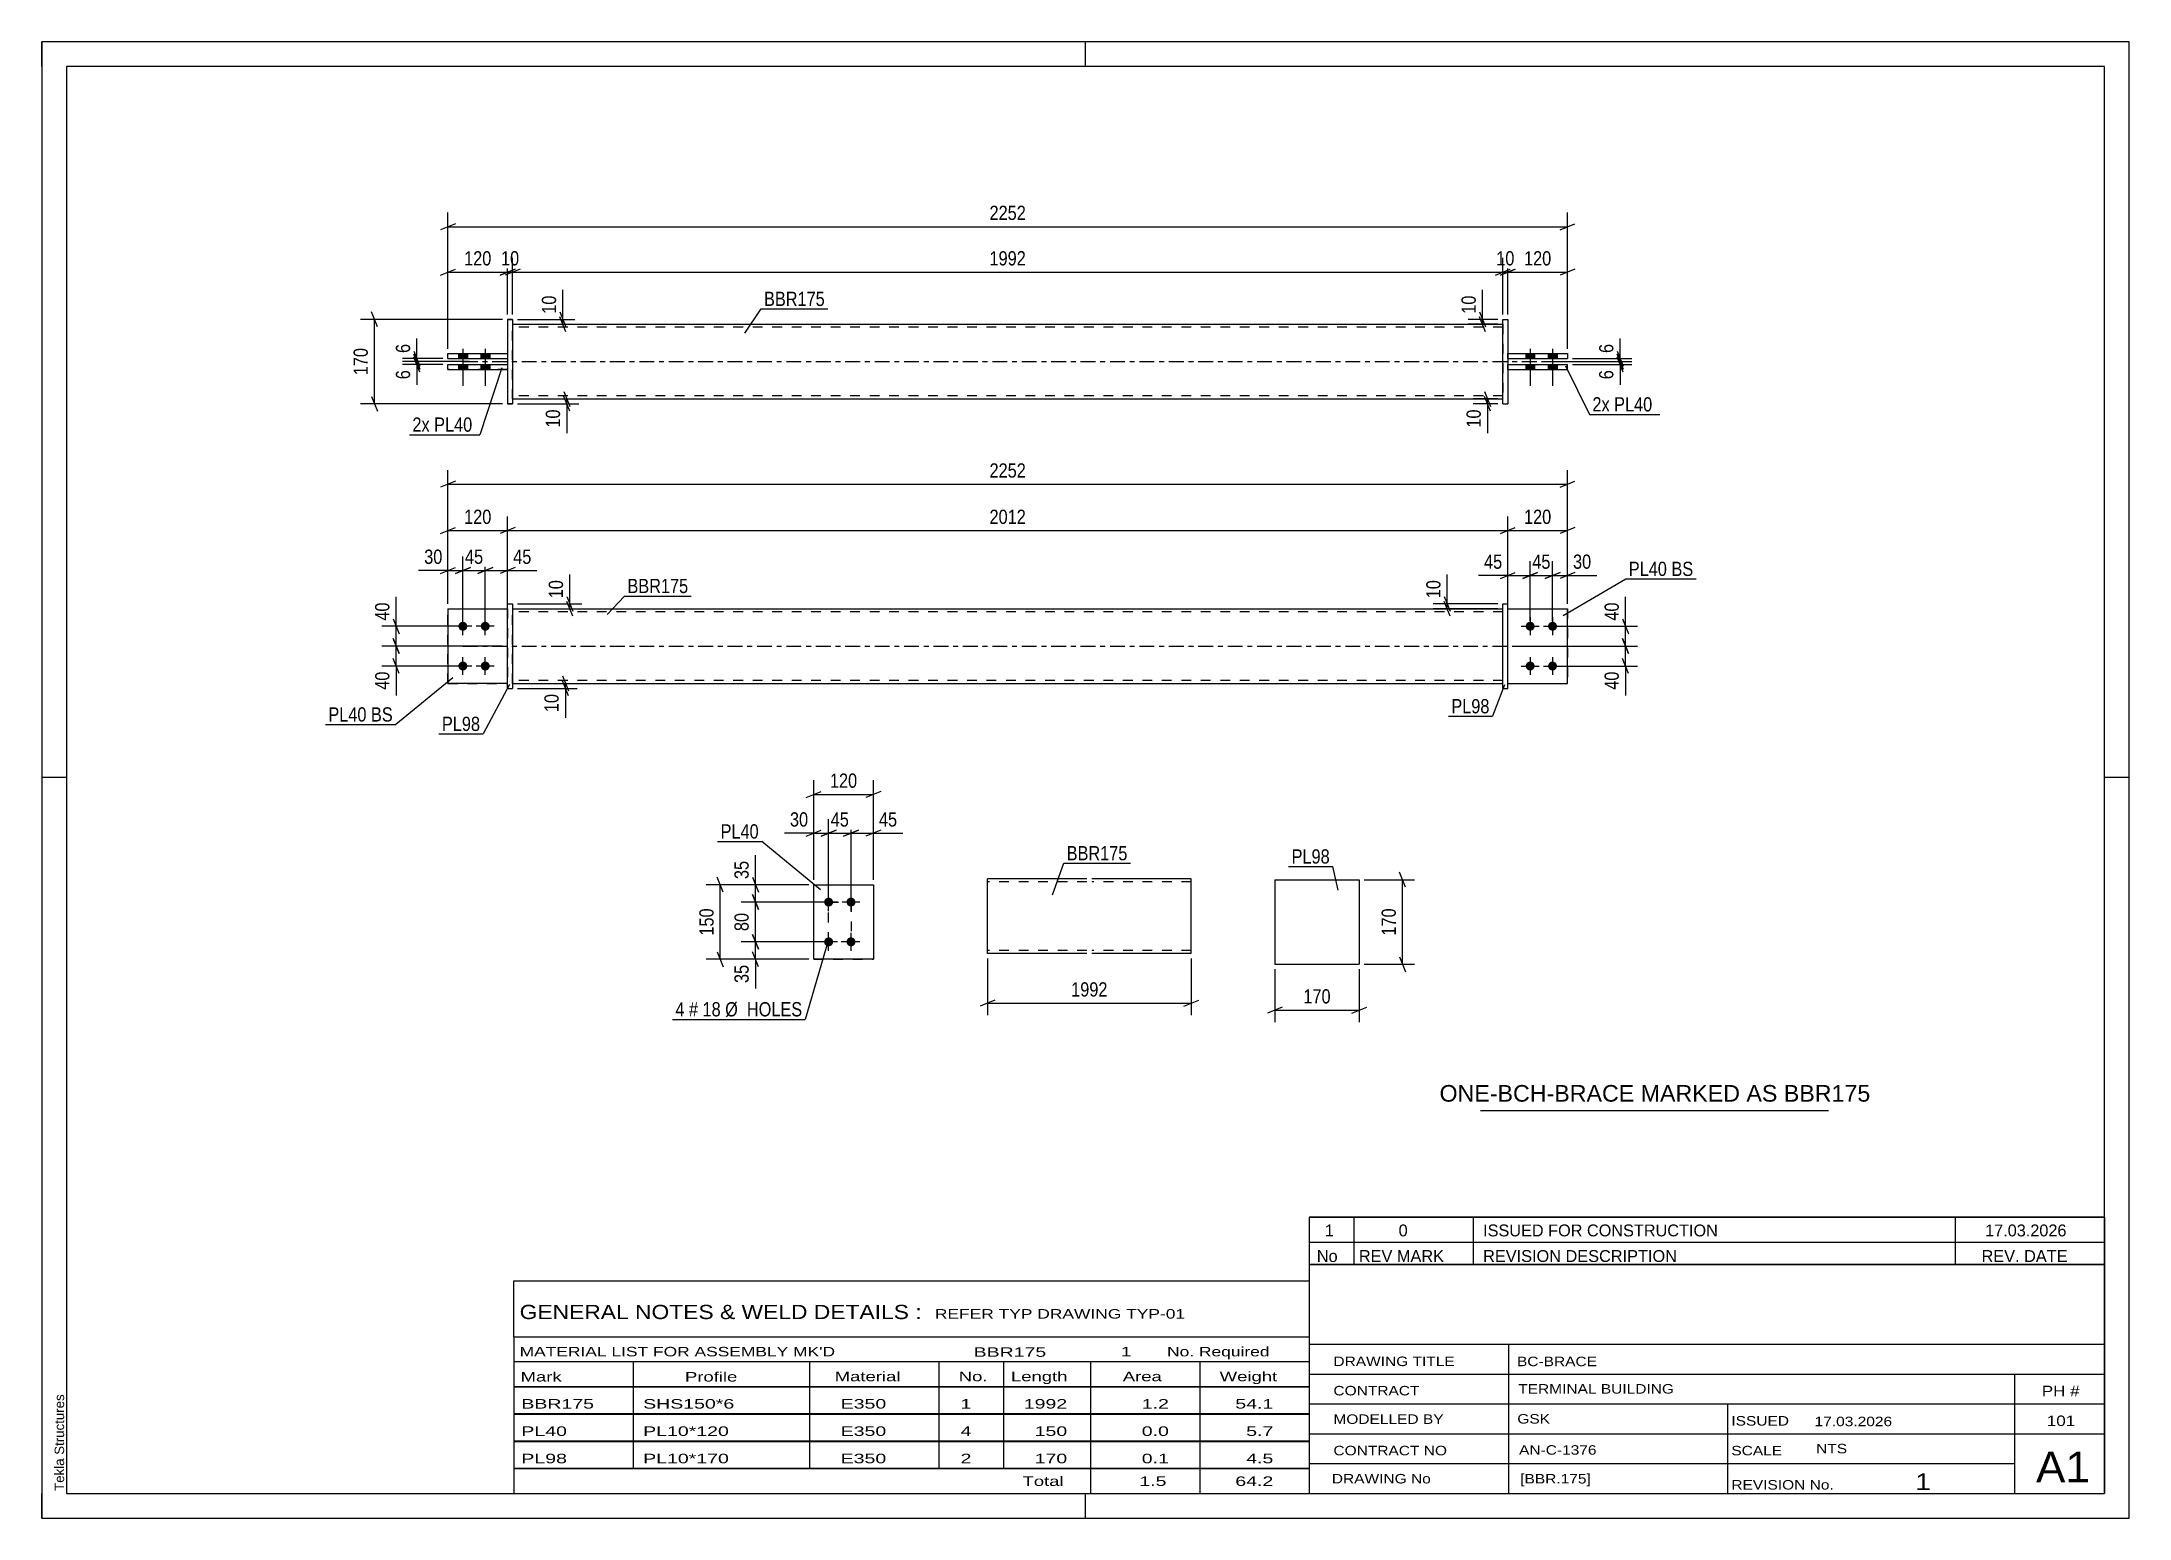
# Paper-space layout 'Layout1' of a CAD drawing. Header units: millimetres. Extents: x 0 to 420, y 0 to 297.
# The model-space entities are those that its viewports show. They can reach past a viewport. Long polylines and large blocks are cut down to what shows.
import ezdxf

# ---------------------------------------------------------------- set-up
doc = ezdxf.new("R2010")
doc.units = ezdxf.units.MM
doc.linetypes.add('DXK_LINE_DOT2', pattern=[3.9198, 1.9599, -1.9599])
doc.linetypes.add('DXK_LINE_DOT3', pattern=[5.9187, 2.979, -0.9799, 0.9799, -0.9799])
doc.layers.add('Viewport layer', color=7, linetype='Continuous', plot=False)
doc.styles.add('Arial', font='ARIAL.TTF', dxfattribs={"height": 0.2})
doc.styles.add('Arial Narrow', font='ARIALN.TTF', dxfattribs={"height": 0.2})

# ---------------------------------------------------------------- blocks, each defined once
blk = doc.blocks.new('Unknown-580608276-1163')
at = {"color": 5, "linetype": 'Continuous'}
for p, q in [((420, 297), (0, 297)), ((0, 297), (0, 0)), ((0, 292), (0, 297)), ((210, 292), (210, 297)), ((420, 0), (420, 297)), ((415, 292), (5, 292)), ((5, 292), (5, 5)), ((415, 5), (415, 292)), ((5, 149), (0, 149)), ((420, 149), (415, 149)), ((0, 0), (0, 5)), ((5, 5), (415, 5)), ((210, 0), (210, 5)), ((0, 0), (420, 0))]:
    blk.add_line(p, q, dxfattribs=at)
at = {"color": 174, "linetype": 'Continuous', "style": 'Arial'}
blk.add_text('Tekla Structures', height=1.9102, rotation=90, dxfattribs=at).set_placement((4.5, 5.5))
blk = doc.blocks.new('Part-580608276-1769 - 1733')
at = {"color": 2, "linetype": 'Continuous'}
for p, q in [((81.73, 182.93), (93.73, 182.93)), ((81.73, 182.93), (81.73, 167.93)), ((93.73, 167.93), (81.73, 167.93)), ((81.73, 167.93), (81.73, 167.93))]:
    blk.add_line(p, q, dxfattribs=at)
at = {"color": 7, "linetype": 'DXK_LINE_DOT2'}
for p, q in [((81.73, 182.93), (93.73, 182.93)), ((93.73, 182.93), (93.73, 182.93)), ((93.73, 182.93), (93.73, 167.93)), ((81.73, 167.93), (93.73, 167.93))]:
    blk.add_line(p, q, dxfattribs=at)
blk = doc.blocks.new('Part-580608276-1739 - 1733')
at = {"color": 7, "linetype": 'DXK_LINE_DOT2'}
for p, q in [((294.97, 182.93), (306.97, 182.93)), ((294.97, 167.93), (294.97, 182.93)), ((294.97, 182.93), (306.97, 182.93)), ((306.97, 182.93), (306.97, 182.93)), ((306.97, 182.93), (306.97, 167.93)), ((294.97, 167.93), (294.97, 167.93)), ((294.97, 167.93), (306.97, 167.93)), ((294.97, 167.93), (306.97, 167.93))]:
    blk.add_line(p, q, dxfattribs=at)
blk = doc.blocks.new('Part-580608276-1744 - 1733')
at = {"color": 2, "linetype": 'Continuous'}
for p, q in [((294.97, 182.93), (306.97, 182.93)), ((306.97, 182.93), (306.97, 182.93)), ((306.97, 167.93), (306.97, 182.93)), ((294.97, 167.93), (306.97, 167.93))]:
    blk.add_line(p, q, dxfattribs=at)
at = {"color": 7, "linetype": 'DXK_LINE_DOT2'}
for p, q in [((294.97, 182.93), (306.97, 182.93)), ((294.97, 167.93), (294.97, 182.93)), ((306.97, 182.93), (306.97, 182.93)), ((294.97, 167.93), (294.97, 167.93)), ((294.97, 167.93), (306.97, 167.93))]:
    blk.add_line(p, q, dxfattribs=at)
blk = doc.blocks.new('Part-580608276-1759 - 1733')
at = {"color": 2, "linetype": 'Continuous'}
for p, q in [((93.73, 183.93), (94.73, 183.93)), ((93.73, 166.93), (93.73, 183.93)), ((94.73, 183.93), (94.73, 183.93)), ((94.73, 183.93), (94.73, 166.93)), ((93.73, 166.93), (94.73, 166.93))]:
    blk.add_line(p, q, dxfattribs=at)
at = {"color": 7, "linetype": 'DXK_LINE_DOT2'}
for p, q in [((93.73, 183.93), (94.73, 183.93)), ((93.73, 166.93), (94.73, 166.93))]:
    blk.add_line(p, q, dxfattribs=at)
blk = doc.blocks.new('Part-580608276-1764 - 1733')
at = {"color": 7, "linetype": 'DXK_LINE_DOT2'}
for p, q in [((81.73, 182.93), (93.73, 182.93)), ((81.73, 182.93), (93.73, 182.93)), ((81.73, 167.93), (81.73, 182.93)), ((93.73, 182.93), (93.73, 182.93)), ((93.73, 182.93), (93.73, 167.93)), ((81.73, 167.93), (93.73, 167.93)), ((93.73, 167.93), (81.73, 167.93)), ((81.73, 167.93), (81.73, 167.93))]:
    blk.add_line(p, q, dxfattribs=at)
blk = doc.blocks.new('Part-580608276-1774 - 1733')
at = {"color": 2, "linetype": 'Continuous'}
for p, q in [((293.97, 183.93), (294.97, 183.93)), ((293.97, 166.93), (293.97, 183.93)), ((294.97, 166.93), (294.97, 183.93)), ((293.97, 166.93), (293.97, 166.93)), ((293.97, 166.93), (294.97, 166.93))]:
    blk.add_line(p, q, dxfattribs=at)
at = {"color": 7, "linetype": 'DXK_LINE_DOT2'}
for p, q in [((293.97, 183.93), (294.97, 183.93)), ((293.97, 166.93), (294.97, 166.93))]:
    blk.add_line(p, q, dxfattribs=at)
blk = doc.blocks.new('Part-580608276-1779 - 1733')
at = {"color": 2, "linetype": 'Continuous'}
for p, q in [((94.73, 182.93), (293.97, 182.93)), ((94.73, 167.93), (293.97, 167.93))]:
    blk.add_line(p, q, dxfattribs=at)
at = {"color": 7, "linetype": 'DXK_LINE_DOT2'}
for p, q in [((94.73, 167.93), (94.73, 182.93)), ((293.97, 182.33), (94.73, 182.33)), ((293.97, 167.93), (293.97, 182.93)), ((293.97, 168.53), (94.73, 168.53))]:
    blk.add_line(p, q, dxfattribs=at)
at = {"color": 7, "linetype": 'DXK_LINE_DOT3'}
blk.add_line((84.73, 175.43), (303.97, 175.43), dxfattribs=at)
blk = doc.blocks.new('Bolt-580608276-1780 - 1733')
at = {"linetype": 'Continuous'}
for points in [[(299.47, 180.33), (299.65, 180.31), (299.83, 180.25), (300, 180.15), (300.14, 180.03), (300.25, 179.88), (300.32, 179.7), (300.36, 179.52), (300.36, 179.33), (300.32, 179.15), (300.25, 178.98), (300.14, 178.82), (300, 178.7), (299.83, 178.6), (299.65, 178.55), (299.47, 178.53), (299.28, 178.55), (299.1, 178.6), (298.94, 178.7), (298.8, 178.82), (298.69, 178.98), (298.61, 179.15), (298.57, 179.33), (298.57, 179.52), (298.61, 179.7), (298.69, 179.88), (298.8, 180.03), (298.94, 180.15), (299.1, 180.25), (299.28, 180.31)], [(303.97, 180.33), (304.15, 180.31), (304.33, 180.25), (304.5, 180.15), (304.64, 180.03), (304.75, 179.88), (304.82, 179.7), (304.86, 179.52), (304.86, 179.33), (304.82, 179.15), (304.75, 178.98), (304.64, 178.82), (304.5, 178.7), (304.33, 178.6), (304.15, 178.55), (303.97, 178.53), (303.78, 178.55), (303.6, 178.6), (303.44, 178.7), (303.3, 178.82), (303.19, 178.98), (303.11, 179.15), (303.07, 179.33), (303.07, 179.52), (303.11, 179.7), (303.19, 179.88), (303.3, 180.03), (303.44, 180.15), (303.6, 180.25), (303.78, 180.31)], [(299.47, 172.33), (299.65, 172.31), (299.83, 172.25), (300, 172.15), (300.14, 172.03), (300.25, 171.88), (300.32, 171.7), (300.36, 171.52), (300.36, 171.33), (300.32, 171.15), (300.25, 170.98), (300.14, 170.82), (300, 170.7), (299.83, 170.6), (299.65, 170.55), (299.47, 170.53), (299.28, 170.55), (299.1, 170.6), (298.94, 170.7), (298.8, 170.82), (298.69, 170.98), (298.61, 171.15), (298.57, 171.33), (298.57, 171.52), (298.61, 171.7), (298.69, 171.88), (298.8, 172.03), (298.94, 172.15), (299.1, 172.25), (299.28, 172.31)], [(303.97, 172.33), (304.15, 172.31), (304.33, 172.25), (304.5, 172.15), (304.64, 172.03), (304.75, 171.88), (304.82, 171.7), (304.86, 171.52), (304.86, 171.33), (304.82, 171.15), (304.75, 170.98), (304.64, 170.82), (304.5, 170.7), (304.33, 170.6), (304.15, 170.55), (303.97, 170.53), (303.78, 170.55), (303.6, 170.6), (303.44, 170.7), (303.3, 170.82), (303.19, 170.98), (303.11, 171.15), (303.07, 171.33), (303.07, 171.52), (303.11, 171.7), (303.19, 171.88), (303.3, 172.03), (303.44, 172.15), (303.6, 172.25), (303.78, 172.31)]]:
    blk.add_hatch(color=1, dxfattribs=at).paths.add_polyline_path(points)
at = {"color": 1, "linetype": 'Continuous'}
for p, q in [((299.47, 181.23), (299.47, 177.63)), ((303.97, 181.23), (303.97, 177.63)), ((297.67, 179.43), (301.27, 179.43)), ((302.17, 179.43), (305.77, 179.43)), ((299.47, 173.23), (299.47, 169.63)), ((303.97, 173.23), (303.97, 169.63)), ((297.67, 171.43), (301.27, 171.43)), ((302.17, 171.43), (305.77, 171.43))]:
    blk.add_line(p, q, dxfattribs=at)
blk = doc.blocks.new('Bolt-580608276-1781 - 1733')
at = {"linetype": 'Continuous'}
for points in [[(84.73, 180.33), (84.91, 180.31), (85.09, 180.25), (85.26, 180.15), (85.4, 180.03), (85.51, 179.88), (85.58, 179.7), (85.62, 179.52), (85.62, 179.33), (85.58, 179.15), (85.51, 178.98), (85.4, 178.82), (85.26, 178.7), (85.09, 178.6), (84.91, 178.55), (84.73, 178.53), (84.54, 178.55), (84.36, 178.6), (84.2, 178.7), (84.06, 178.82), (83.95, 178.98), (83.87, 179.15), (83.83, 179.33), (83.83, 179.52), (83.87, 179.7), (83.95, 179.88), (84.06, 180.03), (84.2, 180.15), (84.36, 180.25), (84.54, 180.31)], [(89.23, 180.33), (89.41, 180.31), (89.59, 180.25), (89.76, 180.15), (89.9, 180.03), (90.01, 179.88), (90.08, 179.7), (90.12, 179.52), (90.12, 179.33), (90.08, 179.15), (90.01, 178.98), (89.9, 178.82), (89.76, 178.7), (89.59, 178.6), (89.41, 178.55), (89.23, 178.53), (89.04, 178.55), (88.86, 178.6), (88.7, 178.7), (88.56, 178.82), (88.45, 178.98), (88.37, 179.15), (88.33, 179.33), (88.33, 179.52), (88.37, 179.7), (88.45, 179.88), (88.56, 180.03), (88.7, 180.15), (88.86, 180.25), (89.04, 180.31)], [(84.73, 172.33), (84.91, 172.31), (85.09, 172.25), (85.26, 172.15), (85.4, 172.03), (85.51, 171.88), (85.58, 171.7), (85.62, 171.52), (85.62, 171.33), (85.58, 171.15), (85.51, 170.98), (85.4, 170.82), (85.26, 170.7), (85.09, 170.6), (84.91, 170.55), (84.73, 170.53), (84.54, 170.55), (84.36, 170.6), (84.2, 170.7), (84.06, 170.82), (83.95, 170.98), (83.87, 171.15), (83.83, 171.33), (83.83, 171.52), (83.87, 171.7), (83.95, 171.88), (84.06, 172.03), (84.2, 172.15), (84.36, 172.25), (84.54, 172.31)], [(89.23, 172.33), (89.41, 172.31), (89.59, 172.25), (89.76, 172.15), (89.9, 172.03), (90.01, 171.88), (90.08, 171.7), (90.12, 171.52), (90.12, 171.33), (90.08, 171.15), (90.01, 170.98), (89.9, 170.82), (89.76, 170.7), (89.59, 170.6), (89.41, 170.55), (89.23, 170.53), (89.04, 170.55), (88.86, 170.6), (88.7, 170.7), (88.56, 170.82), (88.45, 170.98), (88.37, 171.15), (88.33, 171.33), (88.33, 171.52), (88.37, 171.7), (88.45, 171.88), (88.56, 172.03), (88.7, 172.15), (88.86, 172.25), (89.04, 172.31)]]:
    blk.add_hatch(color=1, dxfattribs=at).paths.add_polyline_path(points)
at = {"color": 1, "linetype": 'Continuous'}
for p, q in [((84.73, 177.63), (84.73, 181.23)), ((89.23, 177.63), (89.23, 181.23)), ((86.53, 179.43), (82.93, 179.43)), ((91.03, 179.43), (87.43, 179.43)), ((84.73, 169.63), (84.73, 173.23)), ((89.23, 169.63), (89.23, 173.23)), ((86.53, 171.43), (82.93, 171.43)), ((91.03, 171.43), (87.43, 171.43))]:
    blk.add_line(p, q, dxfattribs=at)
blk = doc.blocks.new('Part-580608276-1447 - 1390')
at = {"color": 2, "linetype": 'Continuous'}
for p, q in [((93.73, 241.16), (94.73, 241.16)), ((93.73, 241.16), (93.73, 224.16)), ((94.73, 241.16), (94.73, 241.16)), ((94.73, 241.16), (94.73, 224.16)), ((94.73, 224.16), (93.73, 224.16)), ((93.73, 224.16), (93.73, 224.16))]:
    blk.add_line(p, q, dxfattribs=at)
at = {"color": 7, "linetype": 'DXK_LINE_DOT2'}
for p, q in [((94.73, 241.16), (93.73, 241.16)), ((94.73, 241.16), (94.73, 241.16)), ((93.73, 224.16), (94.73, 224.16))]:
    blk.add_line(p, q, dxfattribs=at)
blk = doc.blocks.new('Bolt-580608276-1399 - 1390')
at = {"linetype": 'Continuous'}
for points in [[(300.37, 234.26), (298.57, 234.26), (298.57, 233.26), (300.37, 233.26)], [(300.37, 234.26), (298.57, 234.26), (298.57, 233.26), (300.37, 233.26)], [(300.37, 232.06), (298.57, 232.06), (298.57, 231.06), (300.37, 231.06)], [(300.37, 232.06), (298.57, 232.06), (298.57, 231.06), (300.37, 231.06)], [(304.87, 234.26), (303.07, 234.26), (303.07, 233.26), (304.87, 233.26)], [(304.87, 234.26), (303.07, 234.26), (303.07, 233.26), (304.87, 233.26)], [(304.87, 232.06), (303.07, 232.06), (303.07, 231.06), (304.87, 231.06)], [(304.87, 232.06), (303.07, 232.06), (303.07, 231.06), (304.87, 231.06)]]:
    blk.add_hatch(color=1, dxfattribs=at).paths.add_polyline_path(points)
at = {"color": 1, "linetype": 'Continuous'}
for p, q in [((299.47, 235.26), (299.47, 227.76)), ((299.47, 235.26), (299.47, 227.76)), ((303.97, 235.26), (303.97, 227.76)), ((303.97, 235.26), (303.97, 227.76)), ((298.57, 234.26), (298.57, 233.26)), ((298.57, 234.26), (298.57, 233.26)), ((298.57, 232.06), (298.57, 231.06)), ((298.57, 232.06), (298.57, 231.06)), ((300.37, 234.26), (300.37, 233.26)), ((300.37, 234.26), (300.37, 233.26)), ((300.37, 232.06), (300.37, 231.06)), ((300.37, 232.06), (300.37, 231.06)), ((303.07, 234.26), (303.07, 233.26)), ((303.07, 234.26), (303.07, 233.26)), ((303.07, 232.06), (303.07, 231.06)), ((303.07, 232.06), (303.07, 231.06)), ((304.87, 234.26), (304.87, 233.26)), ((304.87, 234.26), (304.87, 233.26)), ((304.87, 232.06), (304.87, 231.06)), ((304.87, 232.06), (304.87, 231.06))]:
    blk.add_line(p, q, dxfattribs=at)
blk = doc.blocks.new('Part-580608276-1446 - 1390')
at = {"color": 2, "linetype": 'Continuous'}
for p, q in [((81.73, 234.26), (93.73, 234.26)), ((81.73, 233.26), (81.73, 234.26)), ((81.73, 233.26), (93.73, 233.26)), ((81.73, 233.26), (81.73, 233.26))]:
    blk.add_line(p, q, dxfattribs=at)
at = {"color": 7, "linetype": 'DXK_LINE_DOT2'}
for p, q in [((81.73, 234.26), (93.73, 234.26)), ((81.73, 234.26), (81.73, 234.26)), ((81.73, 233.26), (93.73, 233.26)), ((93.73, 234.26), (93.73, 233.26))]:
    blk.add_line(p, q, dxfattribs=at)
blk = doc.blocks.new('Bolt-580608276-1398 - 1390')
at = {"linetype": 'Continuous'}
for points in [[(83.83, 233.26), (85.63, 233.26), (85.63, 234.26), (83.83, 234.26)], [(83.83, 233.26), (85.63, 233.26), (85.63, 234.26), (83.83, 234.26)], [(83.83, 231.06), (85.63, 231.06), (85.63, 232.06), (83.83, 232.06)], [(83.83, 231.06), (85.63, 231.06), (85.63, 232.06), (83.83, 232.06)], [(88.33, 233.26), (90.13, 233.26), (90.13, 234.26), (88.33, 234.26)], [(88.33, 233.26), (90.13, 233.26), (90.13, 234.26), (88.33, 234.26)], [(88.33, 231.06), (90.13, 231.06), (90.13, 232.06), (88.33, 232.06)], [(88.33, 231.06), (90.13, 231.06), (90.13, 232.06), (88.33, 232.06)]]:
    blk.add_hatch(color=1, dxfattribs=at).paths.add_polyline_path(points)
at = {"color": 1, "linetype": 'Continuous'}
for p, q in [((84.73, 235.26), (84.73, 227.76)), ((84.73, 235.26), (84.73, 227.76)), ((89.23, 235.26), (89.23, 227.76)), ((89.23, 235.26), (89.23, 227.76)), ((83.83, 234.26), (83.83, 233.26)), ((83.83, 234.26), (83.83, 233.26)), ((83.83, 232.06), (83.83, 231.06)), ((83.83, 232.06), (83.83, 231.06)), ((85.63, 234.26), (85.63, 233.26)), ((85.63, 234.26), (85.63, 233.26)), ((85.63, 232.06), (85.63, 231.06)), ((85.63, 232.06), (85.63, 231.06)), ((88.33, 234.26), (88.33, 233.26)), ((88.33, 234.26), (88.33, 233.26)), ((88.33, 232.06), (88.33, 231.06)), ((88.33, 232.06), (88.33, 231.06)), ((90.13, 234.26), (90.13, 233.26)), ((90.13, 234.26), (90.13, 233.26)), ((90.13, 232.06), (90.13, 231.06)), ((90.13, 232.06), (90.13, 231.06))]:
    blk.add_line(p, q, dxfattribs=at)
blk = doc.blocks.new('Part-580608276-1441 - 1390')
at = {"color": 2, "linetype": 'Continuous'}
for p, q in [((81.73, 232.06), (93.73, 232.06)), ((81.73, 231.06), (81.73, 232.06)), ((81.73, 231.06), (93.73, 231.06)), ((81.73, 231.06), (81.73, 231.06))]:
    blk.add_line(p, q, dxfattribs=at)
at = {"color": 7, "linetype": 'DXK_LINE_DOT2'}
for p, q in [((81.73, 232.06), (93.73, 232.06)), ((93.73, 231.06), (81.73, 231.06)), ((93.73, 232.06), (93.73, 231.06))]:
    blk.add_line(p, q, dxfattribs=at)
blk = doc.blocks.new('Part-580608276-1425 - 1390')
at = {"color": 2, "linetype": 'Continuous'}
for p, q in [((94.73, 240.16), (293.97, 240.16)), ((94.73, 225.16), (293.97, 225.16))]:
    blk.add_line(p, q, dxfattribs=at)
at = {"color": 7, "linetype": 'DXK_LINE_DOT2'}
for p, q in [((94.73, 225.16), (94.73, 240.16)), ((293.97, 239.56), (94.73, 239.56)), ((293.97, 240.16), (293.97, 225.16)), ((293.97, 225.76), (94.73, 225.76))]:
    blk.add_line(p, q, dxfattribs=at)
at = {"color": 7, "linetype": 'DXK_LINE_DOT3'}
blk.add_line((84.73, 232.66), (303.97, 232.66), dxfattribs=at)
blk = doc.blocks.new('Part-580608276-1426 - 1390')
at = {"color": 2, "linetype": 'Continuous'}
for p, q in [((293.97, 241.16), (293.97, 241.16)), ((293.97, 224.16), (293.97, 241.16)), ((293.97, 241.16), (294.97, 241.16)), ((294.97, 241.16), (294.97, 241.16)), ((294.97, 241.16), (294.97, 224.16)), ((293.97, 224.16), (294.97, 224.16)), ((293.97, 224.16), (293.97, 224.16)), ((294.97, 224.16), (294.97, 224.16))]:
    blk.add_line(p, q, dxfattribs=at)
at = {"color": 7, "linetype": 'DXK_LINE_DOT2'}
for p, q in [((293.97, 241.16), (293.97, 241.16)), ((293.97, 241.16), (294.97, 241.16)), ((293.97, 224.16), (294.97, 224.16))]:
    blk.add_line(p, q, dxfattribs=at)
blk = doc.blocks.new('Part-580608276-1452 - 1390')
at = {"color": 2, "linetype": 'Continuous'}
for p, q in [((294.97, 234.26), (306.97, 234.26)), ((294.97, 233.26), (306.97, 233.26)), ((306.97, 234.26), (306.97, 233.26))]:
    blk.add_line(p, q, dxfattribs=at)
at = {"color": 7, "linetype": 'DXK_LINE_DOT2'}
for p, q in [((294.97, 233.26), (294.97, 234.26)), ((294.97, 234.26), (306.97, 234.26)), ((294.97, 233.26), (306.97, 233.26)), ((306.97, 234.26), (306.97, 234.26))]:
    blk.add_line(p, q, dxfattribs=at)
blk = doc.blocks.new('Part-580608276-1457 - 1390')
at = {"color": 2, "linetype": 'Continuous'}
for p, q in [((294.97, 232.06), (306.97, 232.06)), ((294.97, 231.06), (306.97, 231.06)), ((306.97, 231.06), (306.97, 232.06))]:
    blk.add_line(p, q, dxfattribs=at)
at = {"color": 7, "linetype": 'DXK_LINE_DOT2'}
for p, q in [((294.97, 231.06), (294.97, 232.06)), ((294.97, 232.06), (306.97, 232.06)), ((294.97, 231.06), (306.97, 231.06))]:
    blk.add_line(p, q, dxfattribs=at)
blk = doc.blocks.new('Part-580608276-2112 - 2105')
at = {"color": 2, "linetype": 'Continuous'}
for p, q in [((155.32, 127.44), (167.32, 127.44)), ((155.32, 112.44), (155.32, 127.44)), ((167.32, 127.44), (167.32, 127.44)), ((167.32, 127.44), (167.32, 112.44)), ((167.32, 112.44), (155.32, 112.44)), ((155.32, 112.44), (155.32, 112.44))]:
    blk.add_line(p, q, dxfattribs=at)
at = {"color": 7, "linetype": 'DXK_LINE_DOT2'}
for p, q in [((155.32, 127.44), (167.32, 127.44)), ((155.32, 112.44), (167.32, 112.44)), ((155.32, 112.44), (155.32, 112.44))]:
    blk.add_line(p, q, dxfattribs=at)
blk = doc.blocks.new('Bolt-580608276-2145 - 2105')
at = {"linetype": 'Continuous'}
for points in [[(158.32, 123.04), (158.13, 123.06), (157.95, 123.12), (157.79, 123.21), (157.65, 123.34), (157.54, 123.49), (157.46, 123.66), (157.42, 123.85), (157.42, 124.04), (157.46, 124.22), (157.54, 124.39), (157.65, 124.54), (157.79, 124.67), (157.95, 124.76), (158.13, 124.82), (158.32, 124.84), (158.5, 124.82), (158.68, 124.76), (158.85, 124.67), (158.99, 124.54), (159.1, 124.39), (159.17, 124.22), (159.21, 124.04), (159.21, 123.85), (159.17, 123.66), (159.1, 123.49), (158.99, 123.34), (158.85, 123.21), (158.68, 123.12), (158.5, 123.06)], [(162.82, 123.04), (162.63, 123.06), (162.45, 123.12), (162.29, 123.21), (162.15, 123.34), (162.04, 123.49), (161.96, 123.66), (161.92, 123.85), (161.92, 124.04), (161.96, 124.22), (162.04, 124.39), (162.15, 124.54), (162.29, 124.67), (162.45, 124.76), (162.63, 124.82), (162.82, 124.84), (163, 124.82), (163.18, 124.76), (163.35, 124.67), (163.49, 124.54), (163.6, 124.39), (163.67, 124.22), (163.71, 124.04), (163.71, 123.85), (163.67, 123.66), (163.6, 123.49), (163.49, 123.34), (163.35, 123.21), (163.18, 123.12), (163, 123.06)], [(158.32, 115.04), (158.13, 115.06), (157.95, 115.12), (157.79, 115.21), (157.65, 115.34), (157.54, 115.49), (157.46, 115.66), (157.42, 115.85), (157.42, 116.04), (157.46, 116.22), (157.54, 116.39), (157.65, 116.54), (157.79, 116.67), (157.95, 116.76), (158.13, 116.82), (158.32, 116.84), (158.5, 116.82), (158.68, 116.76), (158.85, 116.67), (158.99, 116.54), (159.1, 116.39), (159.17, 116.22), (159.21, 116.04), (159.21, 115.85), (159.17, 115.66), (159.1, 115.49), (158.99, 115.34), (158.85, 115.21), (158.68, 115.12), (158.5, 115.06)], [(162.82, 115.04), (162.63, 115.06), (162.45, 115.12), (162.29, 115.21), (162.15, 115.34), (162.04, 115.49), (161.96, 115.66), (161.92, 115.85), (161.92, 116.04), (161.96, 116.22), (162.04, 116.39), (162.15, 116.54), (162.29, 116.67), (162.45, 116.76), (162.63, 116.82), (162.82, 116.84), (163, 116.82), (163.18, 116.76), (163.35, 116.67), (163.49, 116.54), (163.6, 116.39), (163.67, 116.22), (163.71, 116.04), (163.71, 115.85), (163.67, 115.66), (163.6, 115.49), (163.49, 115.34), (163.35, 115.21), (163.18, 115.12), (163, 115.06)]]:
    blk.add_hatch(color=1, dxfattribs=at).paths.add_polyline_path(points)
at = {"color": 1, "linetype": 'Continuous'}
for p, q in [((160.12, 123.94), (156.52, 123.94)), ((158.32, 122.14), (158.32, 125.74)), ((164.62, 123.94), (161.02, 123.94)), ((162.82, 122.14), (162.82, 125.74)), ((158.32, 114.14), (158.32, 117.74)), ((162.82, 114.14), (162.82, 117.74)), ((160.12, 115.94), (156.52, 115.94)), ((164.62, 115.94), (161.02, 115.94))]:
    blk.add_line(p, q, dxfattribs=at)
blk = doc.blocks.new('Part-580608276-2275 - 2269')
at = {"color": 2, "linetype": 'Continuous'}
for p, q in [((248.08, 128.44), (248.09, 111.44)), ((248.08, 128.44), (265.08, 128.44)), ((265.08, 128.44), (265.09, 111.44)), ((248.09, 111.44), (265.09, 111.44))]:
    blk.add_line(p, q, dxfattribs=at)
blk = doc.blocks.new('Part-580608276-2301 - 2294')
at = {"color": 2, "linetype": 'Continuous'}
for p, q in [((210.28, 128.59), (190.28, 128.59)), ((190.28, 113.68), (190.28, 128.59)), ((231.28, 128.59), (211.28, 128.59)), ((231.28, 113.59), (231.28, 128.59)), ((190.28, 113.59), (190.28, 113.68)), ((210.28, 113.59), (190.28, 113.59)), ((231.28, 113.59), (211.28, 113.59))]:
    blk.add_line(p, q, dxfattribs=at)
at = {"color": 7, "linetype": 'DXK_LINE_DOT2'}
for p, q in [((210.28, 127.99), (190.28, 127.99)), ((231.28, 127.99), (211.28, 127.99)), ((190.28, 114.19), (190.28, 114.23)), ((210.28, 114.19), (190.28, 114.19)), ((231.28, 114.19), (211.28, 114.19)), ((231.28, 114.19), (231.28, 114.23))]:
    blk.add_line(p, q, dxfattribs=at)
blk = doc.blocks.new('Rectangle-580608276-2255 - 2105')
at = {"color": 1, "linetype": 'DXK_LINE_DOT2'}
blk.add_lwpolyline([(158.32, 123.94), (162.82, 123.94), (162.82, 115.94), (158.32, 115.94), (158.32, 123.94)], close=True, dxfattribs=at)
blk = doc.blocks.new('StraightDimension-580608276-1955 - 1733')
at = {"color": 7, "linetype": 'Continuous'}
for p, q in [((70.69, 180.93), (71.89, 177.93)), ((83.73, 179.43), (68.44, 179.43)), ((71.89, 173.93), (70.69, 176.93)), ((71.29, 175.43), (71.29, 179.43)), ((92.73, 175.43), (68.44, 175.43))]:
    blk.add_line(p, q, dxfattribs=at)
at = {"color": 0}
blk.add_wipeout([(70.54, 184.81), (66.34, 184.81), (66.34, 179.95), (70.54, 179.95)], dxfattribs=at)
at = {"color": 7, "linetype": 'Continuous'}
blk.add_line((71.29, 179.43), (71.29, 185.33), dxfattribs=at)
blk.add_line((71.29, 179.43), (71.29, 185.33), dxfattribs=at)
at = {"color": 3, "style": 'Arial Narrow'}
blk.add_text('40', height=2.863, rotation=90.0002, dxfattribs=at).set_placement((69.94, 180.55))
blk = doc.blocks.new('StraightDimension-580608276-1827 - 1733')
at = {"color": 7, "linetype": 'Continuous'}
for p, q in [((297.97, 189.04), (300.97, 190.24)), ((299.47, 180.43), (299.47, 192.49)), ((299.47, 189.64), (303.97, 189.64)), ((305.47, 190.24), (302.47, 189.04)), ((303.97, 180.43), (303.97, 192.49))]:
    blk.add_line(p, q, dxfattribs=at)
at = {"color": 0}
blk.add_wipeout([(304.15, 190.39), (304.15, 194.59), (299.29, 194.59), (299.29, 190.39)], dxfattribs=at)
at = {"color": 3, "style": 'Arial Narrow'}
blk.add_text('45', height=2.863, dxfattribs=at).set_placement((299.89, 190.99))
blk = doc.blocks.new('StraightDimension-580608276-1784 - 1733')
at = {"color": 7, "linetype": 'Continuous'}
for p, q in [((104.75, 169.43), (105.95, 166.43)), ((105.95, 165.43), (104.75, 168.43)), ((95.73, 167.93), (107.75, 167.93)), ((95.73, 166.93), (107.75, 166.93)), ((105.35, 166.93), (105.35, 167.93))]:
    blk.add_line(p, q, dxfattribs=at)
at = {"color": 0}
blk.add_wipeout([(104.6, 166.4), (100.4, 166.4), (100.4, 161.55), (104.6, 161.55)], dxfattribs=at)
at = {"color": 7, "linetype": 'Continuous'}
blk.add_line((105.35, 166.93), (105.35, 161.02), dxfattribs=at)
blk.add_line((105.35, 166.93), (105.35, 161.02), dxfattribs=at)
at = {"color": 3, "style": 'Arial Narrow'}
blk.add_text('10', height=2.863, rotation=90.0002, dxfattribs=at).set_placement((104, 162.15))
blk = doc.blocks.new('StraightDimension-580608276-1857 - 1733')
at = {"color": 7, "linetype": 'Continuous'}
for p, q in [((81.73, 183.93), (81.73, 210.83)), ((306.97, 183.93), (306.97, 210.83)), ((83.23, 208.58), (80.23, 207.38)), ((81.73, 207.98), (306.97, 207.98)), ((305.47, 207.38), (308.47, 208.58))]:
    blk.add_line(p, q, dxfattribs=at)
at = {"color": 0}
blk.add_wipeout([(198.6, 208.73), (198.6, 212.93), (190.09, 212.93), (190.09, 208.73)], dxfattribs=at)
at = {"color": 3, "style": 'Arial Narrow'}
blk.add_text('2252', height=2.863, dxfattribs=at).set_placement((190.69, 209.33))
blk = doc.blocks.new('StraightDimension-580608276-1793 - 1733')
at = {"color": 7, "linetype": 'Continuous'}
for p, q in [((105.63, 185.43), (106.83, 182.43)), ((95.73, 183.93), (108.63, 183.93)), ((95.73, 182.93), (108.63, 182.93)), ((106.83, 181.43), (105.63, 184.43)), ((106.23, 182.93), (106.23, 183.93))]:
    blk.add_line(p, q, dxfattribs=at)
at = {"color": 0}
blk.add_wipeout([(105.48, 189.31), (101.28, 189.31), (101.28, 184.45), (105.48, 184.45)], dxfattribs=at)
at = {"color": 7, "linetype": 'Continuous'}
blk.add_line((106.23, 183.93), (106.23, 189.83), dxfattribs=at)
blk.add_line((106.23, 183.93), (106.23, 189.83), dxfattribs=at)
at = {"color": 3, "style": 'Arial Narrow'}
blk.add_text('10', height=2.863, rotation=90.0002, dxfattribs=at).set_placement((104.88, 185.05))
blk = doc.blocks.new('StraightDimension-580608276-1930 - 1733')
at = {"color": 7, "linetype": 'Continuous'}
for p, q in [((80.23, 198.06), (83.23, 199.26)), ((81.73, 183.93), (81.73, 201.51)), ((81.73, 198.66), (93.73, 198.66)), ((95.23, 199.26), (92.23, 198.06)), ((93.73, 176.43), (93.73, 201.51))]:
    blk.add_line(p, q, dxfattribs=at)
at = {"color": 0}
blk.add_wipeout([(91.07, 199.41), (91.07, 203.61), (84.38, 203.61), (84.38, 199.41)], dxfattribs=at)
at = {"color": 3, "style": 'Arial Narrow'}
blk.add_text('120', height=2.863, dxfattribs=at).set_placement((84.98, 200.01))
blk = doc.blocks.new('StraightDimension-580608276-1802 - 1733')
at = {"color": 7, "linetype": 'Continuous'}
for p, q in [((282.17, 185.43), (283.37, 182.43)), ((292.97, 183.93), (279.92, 183.93)), ((292.97, 182.93), (279.92, 182.93)), ((283.37, 181.43), (282.17, 184.43)), ((282.77, 182.93), (282.77, 183.93))]:
    blk.add_line(p, q, dxfattribs=at)
at = {"color": 0}
blk.add_wipeout([(282.02, 189.31), (277.82, 189.31), (277.82, 184.45), (282.02, 184.45)], dxfattribs=at)
at = {"color": 7, "linetype": 'Continuous'}
blk.add_line((282.77, 183.93), (282.77, 189.83), dxfattribs=at)
blk.add_line((282.77, 183.93), (282.77, 189.83), dxfattribs=at)
at = {"color": 3, "style": 'Arial Narrow'}
blk.add_text('10', height=2.863, rotation=90.0002, dxfattribs=at).set_placement((281.42, 185.05))
blk = doc.blocks.new('StraightDimension-580608276-1811 - 1733')
at = {"color": 7, "linetype": 'Continuous'}
for p, q in [((293.47, 189.04), (296.47, 190.24)), ((294.97, 183.93), (294.97, 192.49)), ((294.97, 189.64), (299.47, 189.64)), ((300.97, 190.24), (297.97, 189.04)), ((299.47, 180.43), (299.47, 192.49))]:
    blk.add_line(p, q, dxfattribs=at)
at = {"color": 0}
blk.add_wipeout([(294.44, 190.39), (294.44, 194.59), (289.59, 194.59), (289.59, 190.39)], dxfattribs=at)
at = {"color": 7, "linetype": 'Continuous'}
blk.add_line((294.97, 189.64), (289.06, 189.64), dxfattribs=at)
blk.add_line((294.97, 189.64), (289.06, 189.64), dxfattribs=at)
at = {"color": 3, "style": 'Arial Narrow'}
blk.add_text('45', height=2.863, dxfattribs=at).set_placement((290.19, 190.99))
blk = doc.blocks.new('StraightDimension-580608276-1840 - 1733')
at = {"color": 7, "linetype": 'Continuous'}
for p, q in [((302.47, 189.04), (305.47, 190.24)), ((303.97, 180.43), (303.97, 192.49)), ((303.97, 189.64), (306.97, 189.64)), ((308.47, 190.24), (305.47, 189.04)), ((306.97, 183.93), (306.97, 192.49))]:
    blk.add_line(p, q, dxfattribs=at)
at = {"color": 0}
blk.add_wipeout([(312.35, 190.39), (312.35, 194.59), (307.49, 194.59), (307.49, 190.39)], dxfattribs=at)
at = {"color": 7, "linetype": 'Continuous'}
blk.add_line((306.97, 189.64), (312.87, 189.64), dxfattribs=at)
blk.add_line((306.97, 189.64), (312.87, 189.64), dxfattribs=at)
at = {"color": 3, "style": 'Arial Narrow'}
blk.add_text('30', height=2.863, dxfattribs=at).set_placement((308.09, 190.99))
blk = doc.blocks.new('StraightDimension-580608276-1877 - 1733')
at = {"color": 7, "linetype": 'Continuous'}
for p, q in [((318.05, 176.93), (319.25, 173.93)), ((295.97, 175.43), (321.05, 175.43)), ((319.25, 169.93), (318.05, 172.93)), ((318.65, 171.43), (318.65, 175.43)), ((304.97, 171.43), (321.05, 171.43))]:
    blk.add_line(p, q, dxfattribs=at)
at = {"color": 0}
blk.add_wipeout([(317.9, 170.9), (313.7, 170.9), (313.7, 166.05), (317.9, 166.05)], dxfattribs=at)
at = {"color": 7, "linetype": 'Continuous'}
blk.add_line((318.65, 171.43), (318.65, 165.52), dxfattribs=at)
blk.add_line((318.65, 171.43), (318.65, 165.52), dxfattribs=at)
at = {"color": 3, "style": 'Arial Narrow'}
blk.add_text('40', height=2.863, rotation=90.0002, dxfattribs=at).set_placement((317.3, 166.65))
blk = doc.blocks.new('StraightDimension-580608276-1886 - 1733')
at = {"color": 7, "linetype": 'Continuous'}
for p, q in [((318.05, 180.93), (319.25, 177.93)), ((304.97, 179.43), (321.05, 179.43)), ((319.25, 173.93), (318.05, 176.93)), ((318.65, 175.43), (318.65, 179.43)), ((295.97, 175.43), (321.05, 175.43))]:
    blk.add_line(p, q, dxfattribs=at)
at = {"color": 0}
blk.add_wipeout([(317.9, 184.81), (313.7, 184.81), (313.7, 179.95), (317.9, 179.95)], dxfattribs=at)
at = {"color": 7, "linetype": 'Continuous'}
blk.add_line((318.65, 179.43), (318.65, 185.33), dxfattribs=at)
blk.add_line((318.65, 179.43), (318.65, 185.33), dxfattribs=at)
at = {"color": 3, "style": 'Arial Narrow'}
blk.add_text('40', height=2.863, rotation=90.0002, dxfattribs=at).set_placement((317.3, 180.55))
blk = doc.blocks.new('StraightDimension-580608276-1896 - 1733')
at = {"color": 7, "linetype": 'Continuous'}
for p, q in [((293.47, 198.06), (296.47, 199.26)), ((294.97, 183.93), (294.97, 201.51)), ((294.97, 198.66), (306.97, 198.66)), ((308.47, 199.26), (305.47, 198.06)), ((306.97, 183.93), (306.97, 201.51))]:
    blk.add_line(p, q, dxfattribs=at)
at = {"color": 0}
blk.add_wipeout([(304.31, 199.41), (304.31, 203.61), (297.63, 203.61), (297.63, 199.41)], dxfattribs=at)
at = {"color": 3, "style": 'Arial Narrow'}
blk.add_text('120', height=2.863, dxfattribs=at).set_placement((298.23, 200.01))
blk = doc.blocks.new('StraightDimension-580608276-1915 - 1733')
at = {"color": 7, "linetype": 'Continuous'}
for p, q in [((95.23, 199.26), (92.23, 198.06)), ((93.73, 176.43), (93.73, 201.51)), ((93.73, 198.66), (294.97, 198.66)), ((293.47, 198.06), (296.47, 199.26)), ((294.97, 183.93), (294.97, 201.51))]:
    blk.add_line(p, q, dxfattribs=at)
at = {"color": 0}
blk.add_wipeout([(198.6, 199.41), (198.6, 203.61), (190.09, 203.61), (190.09, 199.41)], dxfattribs=at)
at = {"color": 3, "style": 'Arial Narrow'}
blk.add_text('2012', height=2.863, dxfattribs=at).set_placement((190.69, 200.01))
blk = doc.blocks.new('StraightDimension-580608276-1946 - 1733')
at = {"color": 7, "linetype": 'Continuous'}
for p, q in [((70.69, 176.93), (71.89, 173.93)), ((92.73, 175.43), (68.44, 175.43)), ((71.89, 169.93), (70.69, 172.93)), ((71.29, 171.43), (71.29, 175.43)), ((83.73, 171.43), (68.44, 171.43))]:
    blk.add_line(p, q, dxfattribs=at)
at = {"color": 0}
blk.add_wipeout([(70.54, 170.9), (66.34, 170.9), (66.34, 166.05), (70.54, 166.05)], dxfattribs=at)
at = {"color": 7, "linetype": 'Continuous'}
blk.add_line((71.29, 171.43), (71.29, 165.52), dxfattribs=at)
blk.add_line((71.29, 171.43), (71.29, 165.52), dxfattribs=at)
at = {"color": 3, "style": 'Arial Narrow'}
blk.add_text('40', height=2.863, rotation=90.0002, dxfattribs=at).set_placement((69.94, 166.65))
blk = doc.blocks.new('StraightDimension-580608276-1965 - 1733')
at = {"color": 7, "linetype": 'Continuous'}
for p, q in [((89.23, 180.43), (89.23, 193.48)), ((93.73, 183.93), (93.73, 193.48)), ((87.73, 190.03), (90.73, 191.23)), ((89.23, 190.63), (93.73, 190.63)), ((95.23, 191.23), (92.23, 190.03))]:
    blk.add_line(p, q, dxfattribs=at)
at = {"color": 0}
blk.add_wipeout([(99.11, 191.38), (99.11, 195.58), (94.25, 195.58), (94.25, 191.38)], dxfattribs=at)
at = {"color": 7, "linetype": 'Continuous'}
blk.add_line((93.73, 190.63), (99.63, 190.63), dxfattribs=at)
blk.add_line((93.73, 190.63), (99.63, 190.63), dxfattribs=at)
at = {"color": 3, "style": 'Arial Narrow'}
blk.add_text('45', height=2.863, dxfattribs=at).set_placement((94.85, 191.98))
blk = doc.blocks.new('StraightDimension-580608276-1982 - 1733')
at = {"color": 7, "linetype": 'Continuous'}
for p, q in [((84.73, 180.43), (84.73, 193.48)), ((89.23, 180.43), (89.23, 193.48)), ((83.23, 190.03), (86.23, 191.23)), ((84.73, 190.63), (89.23, 190.63)), ((90.73, 191.23), (87.73, 190.03))]:
    blk.add_line(p, q, dxfattribs=at)
at = {"color": 0}
blk.add_wipeout([(89.4, 191.38), (89.4, 195.58), (84.55, 195.58), (84.55, 191.38)], dxfattribs=at)
at = {"color": 3, "style": 'Arial Narrow'}
blk.add_text('45', height=2.863, dxfattribs=at).set_placement((85.15, 191.98))
blk = doc.blocks.new('StraightDimension-580608276-1995 - 1733')
at = {"color": 7, "linetype": 'Continuous'}
for p, q in [((81.73, 183.93), (81.73, 193.48)), ((84.73, 180.43), (84.73, 193.48)), ((80.23, 190.03), (83.23, 191.23)), ((81.73, 190.63), (84.73, 190.63)), ((86.23, 191.23), (83.23, 190.03))]:
    blk.add_line(p, q, dxfattribs=at)
at = {"color": 0}
blk.add_wipeout([(81.2, 191.38), (81.2, 195.58), (76.35, 195.58), (76.35, 191.38)], dxfattribs=at)
at = {"color": 7, "linetype": 'Continuous'}
blk.add_line((81.73, 190.63), (75.82, 190.63), dxfattribs=at)
blk.add_line((81.73, 190.63), (75.82, 190.63), dxfattribs=at)
at = {"color": 3, "style": 'Arial Narrow'}
blk.add_text('30', height=2.863, dxfattribs=at).set_placement((76.95, 191.98))
blk = doc.blocks.new('StraightDimension-580608276-1459 - 1390')
at = {"color": 7, "linetype": 'Continuous'}
for p, q in [((292.97, 225.16), (288.02, 225.16)), ((292.97, 224.16), (288.02, 224.16)), ((290.27, 226.66), (291.47, 223.66)), ((291.47, 222.66), (290.27, 225.66)), ((290.87, 224.16), (290.87, 225.16))]:
    blk.add_line(p, q, dxfattribs=at)
at = {"color": 0}
blk.add_wipeout([(290.12, 223.64), (285.92, 223.64), (285.92, 218.78), (290.12, 218.78)], dxfattribs=at)
at = {"color": 7, "linetype": 'Continuous'}
blk.add_line((290.87, 224.16), (290.87, 218.26), dxfattribs=at)
blk.add_line((290.87, 224.16), (290.87, 218.26), dxfattribs=at)
at = {"color": 3, "style": 'Arial Narrow'}
blk.add_text('10', height=2.863, rotation=90.0002, dxfattribs=at).set_placement((289.52, 219.38))
blk = doc.blocks.new('StraightDimension-580608276-1473 - 1390')
at = {"color": 7, "linetype": 'Continuous'}
for p, q in [((292.97, 241.16), (287.02, 241.16)), ((292.97, 240.16), (287.02, 240.16)), ((289.27, 242.66), (290.47, 239.66)), ((290.47, 238.66), (289.27, 241.66)), ((289.87, 240.16), (289.87, 241.16))]:
    blk.add_line(p, q, dxfattribs=at)
at = {"color": 0}
blk.add_wipeout([(289.12, 246.54), (284.92, 246.54), (284.92, 241.69), (289.12, 241.69)], dxfattribs=at)
at = {"color": 7, "linetype": 'Continuous'}
blk.add_line((289.87, 241.16), (289.87, 247.07), dxfattribs=at)
blk.add_line((289.87, 241.16), (289.87, 247.07), dxfattribs=at)
at = {"color": 3, "style": 'Arial Narrow'}
blk.add_text('10', height=2.863, rotation=90.0002, dxfattribs=at).set_placement((288.52, 242.29))
blk = doc.blocks.new('StraightDimension-580608276-1488 - 1390')
at = {"color": 7, "linetype": 'Continuous'}
for p, q in [((95.73, 225.16), (108.03, 225.16)), ((95.73, 224.16), (108.03, 224.16)), ((105.03, 226.66), (106.23, 223.66)), ((106.23, 222.66), (105.03, 225.66)), ((105.63, 224.16), (105.63, 225.16))]:
    blk.add_line(p, q, dxfattribs=at)
at = {"color": 0}
blk.add_wipeout([(104.88, 223.64), (100.68, 223.64), (100.68, 218.78), (104.88, 218.78)], dxfattribs=at)
at = {"color": 7, "linetype": 'Continuous'}
blk.add_line((105.63, 224.16), (105.63, 218.26), dxfattribs=at)
blk.add_line((105.63, 224.16), (105.63, 218.26), dxfattribs=at)
at = {"color": 3, "style": 'Arial Narrow'}
blk.add_text('10', height=2.863, rotation=90.0002, dxfattribs=at).set_placement((104.28, 219.38))
blk = doc.blocks.new('StraightDimension-580608276-1498 - 1390')
at = {"color": 7, "linetype": 'Continuous'}
for p, q in [((95.73, 241.16), (107.23, 241.16)), ((95.73, 240.16), (107.23, 240.16)), ((104.23, 242.66), (105.43, 239.66)), ((105.43, 238.66), (104.23, 241.66)), ((104.83, 240.16), (104.83, 241.16))]:
    blk.add_line(p, q, dxfattribs=at)
at = {"color": 0}
blk.add_wipeout([(104.08, 246.54), (99.88, 246.54), (99.88, 241.69), (104.08, 241.69)], dxfattribs=at)
at = {"color": 7, "linetype": 'Continuous'}
blk.add_line((104.83, 241.16), (104.83, 247.07), dxfattribs=at)
blk.add_line((104.83, 241.16), (104.83, 247.07), dxfattribs=at)
at = {"color": 3, "style": 'Arial Narrow'}
blk.add_text('10', height=2.863, rotation=90.0002, dxfattribs=at).set_placement((103.48, 242.29))
blk = doc.blocks.new('StraightDimension-580608276-1509 - 1390')
at = {"color": 7, "linetype": 'Continuous'}
for p, q in [((92.73, 241.16), (64.1, 241.16)), ((67.55, 239.66), (66.35, 242.66)), ((66.95, 224.16), (66.95, 241.16)), ((92.73, 224.16), (64.1, 224.16)), ((66.35, 225.66), (67.55, 222.66))]:
    blk.add_line(p, q, dxfattribs=at)
at = {"color": 0}
blk.add_wipeout([(66.2, 236), (62, 236), (62, 229.32), (66.2, 229.32)], dxfattribs=at)
at = {"color": 3, "style": 'Arial Narrow'}
blk.add_text('170', height=2.863, rotation=90.0002, dxfattribs=at).set_placement((65.6, 229.92))
blk = doc.blocks.new('StraightDimension-580608276-1520 - 1390')
at = {"color": 7, "linetype": 'Continuous'}
for p, q in [((83.23, 260.4), (80.23, 259.2)), ((81.73, 235.26), (81.73, 262.65)), ((305.47, 259.2), (308.47, 260.4)), ((306.97, 235.26), (306.97, 262.65)), ((81.73, 259.8), (306.97, 259.8))]:
    blk.add_line(p, q, dxfattribs=at)
at = {"color": 0}
blk.add_wipeout([(198.6, 260.55), (198.6, 264.75), (190.09, 264.75), (190.09, 260.55)], dxfattribs=at)
at = {"color": 3, "style": 'Arial Narrow'}
blk.add_text('2252', height=2.863, dxfattribs=at).set_placement((190.69, 261.15))
blk = doc.blocks.new('StraightDimension-580608276-1531 - 1390')
at = {"color": 7, "linetype": 'Continuous'}
for p, q in [((81.73, 235.26), (81.73, 253.51)), ((93.73, 242.16), (93.73, 253.51)), ((80.23, 250.06), (83.23, 251.26)), ((81.73, 250.66), (93.73, 250.66)), ((95.23, 251.26), (92.23, 250.06))]:
    blk.add_line(p, q, dxfattribs=at)
at = {"color": 0}
blk.add_wipeout([(91.07, 251.41), (91.07, 255.61), (84.38, 255.61), (84.38, 251.41)], dxfattribs=at)
at = {"color": 3, "style": 'Arial Narrow'}
blk.add_text('120', height=2.863, dxfattribs=at).set_placement((84.98, 252.01))
blk = doc.blocks.new('StraightDimension-580608276-1541 - 1390')
at = {"color": 7, "linetype": 'Continuous'}
for p, q in [((93.73, 242.16), (93.73, 253.51)), ((94.73, 242.16), (94.73, 253.51)), ((92.23, 250.06), (95.23, 251.26)), ((96.23, 251.26), (93.23, 250.06)), ((93.73, 250.66), (94.73, 250.66))]:
    blk.add_line(p, q, dxfattribs=at)
at = {"color": 0}
blk.add_wipeout([(96.65, 251.41), (96.65, 255.61), (91.8, 255.61), (91.8, 251.41)], dxfattribs=at)
at = {"color": 3, "style": 'Arial Narrow'}
blk.add_text('10', height=2.863, dxfattribs=at).set_placement((92.4, 252.01))
blk = doc.blocks.new('StraightDimension-580608276-1551 - 1390')
at = {"color": 7, "linetype": 'Continuous'}
for p, q in [((294.97, 242.16), (294.97, 253.51)), ((306.97, 235.26), (306.97, 253.51)), ((293.47, 250.06), (296.47, 251.26)), ((294.97, 250.66), (306.97, 250.66)), ((308.47, 251.26), (305.47, 250.06))]:
    blk.add_line(p, q, dxfattribs=at)
at = {"color": 0}
blk.add_wipeout([(304.31, 251.41), (304.31, 255.61), (297.63, 255.61), (297.63, 251.41)], dxfattribs=at)
at = {"color": 3, "style": 'Arial Narrow'}
blk.add_text('120', height=2.863, dxfattribs=at).set_placement((298.23, 252.01))
blk = doc.blocks.new('StraightDimension-580608276-1561 - 1390')
at = {"color": 7, "linetype": 'Continuous'}
for p, q in [((293.97, 242.16), (293.97, 253.51)), ((294.97, 242.16), (294.97, 253.51)), ((292.47, 250.06), (295.47, 251.26)), ((296.47, 251.26), (293.47, 250.06)), ((293.97, 250.66), (294.97, 250.66))]:
    blk.add_line(p, q, dxfattribs=at)
at = {"color": 0}
blk.add_wipeout([(296.9, 251.41), (296.9, 255.61), (292.04, 255.61), (292.04, 251.41)], dxfattribs=at)
at = {"color": 3, "style": 'Arial Narrow'}
blk.add_text('10', height=2.863, dxfattribs=at).set_placement((292.64, 252.01))
blk = doc.blocks.new('StraightDimension-580608276-1571 - 1390')
at = {"color": 7, "linetype": 'Continuous'}
for p, q in [((94.73, 242.16), (94.73, 253.51)), ((293.97, 242.16), (293.97, 253.51)), ((96.23, 251.26), (93.23, 250.06)), ((94.73, 250.66), (293.97, 250.66)), ((292.47, 250.06), (295.47, 251.26))]:
    blk.add_line(p, q, dxfattribs=at)
at = {"color": 0}
blk.add_wipeout([(198.6, 251.41), (198.6, 255.61), (190.09, 255.61), (190.09, 251.41)], dxfattribs=at)
at = {"color": 3, "style": 'Arial Narrow'}
blk.add_text('1992', height=2.863, dxfattribs=at).set_placement((190.69, 252.01))
blk = doc.blocks.new('StraightDimension-580608276-1656 - 1390')
at = {"color": 7, "linetype": 'Continuous'}
for p, q in [((302.72, 232.66), (319.95, 232.66)), ((307.97, 233.26), (319.95, 233.26)), ((316.95, 234.76), (318.15, 231.76)), ((318.15, 231.16), (316.95, 234.16)), ((317.55, 232.66), (317.55, 233.26))]:
    blk.add_line(p, q, dxfattribs=at)
at = {"color": 0}
blk.add_wipeout([(316.8, 236.82), (312.6, 236.82), (312.6, 233.79), (316.8, 233.79)], dxfattribs=at)
at = {"color": 7, "linetype": 'Continuous'}
blk.add_line((317.55, 233.26), (317.55, 237.34), dxfattribs=at)
blk.add_line((317.55, 233.26), (317.55, 237.34), dxfattribs=at)
at = {"color": 3, "style": 'Arial Narrow'}
blk.add_text('6', height=2.86, rotation=90.0002, dxfattribs=at).set_placement((316.2, 234.39))
blk = doc.blocks.new('StraightDimension-580608276-1667 - 1390')
at = {"color": 7, "linetype": 'Continuous'}
for p, q in [((302.72, 232.66), (319.95, 232.66)), ((307.97, 232.06), (319.95, 232.06)), ((316.95, 234.16), (318.15, 231.16)), ((318.15, 230.56), (316.95, 233.56)), ((317.55, 232.06), (317.55, 232.66))]:
    blk.add_line(p, q, dxfattribs=at)
at = {"color": 0}
blk.add_wipeout([(316.8, 231.54), (312.6, 231.54), (312.6, 228.51), (316.8, 228.51)], dxfattribs=at)
at = {"color": 7, "linetype": 'Continuous'}
blk.add_line((317.55, 232.06), (317.55, 227.98), dxfattribs=at)
blk.add_line((317.55, 232.06), (317.55, 227.98), dxfattribs=at)
at = {"color": 3, "style": 'Arial Narrow'}
blk.add_text('6', height=2.86, rotation=90.0002, dxfattribs=at).set_placement((316.2, 229.11))
blk = doc.blocks.new('StraightDimension-580608276-1676 - 1390')
at = {"color": 7, "linetype": 'Continuous'}
for p, q in [((85.98, 232.66), (72.61, 232.66)), ((80.73, 232.06), (72.61, 232.06)), ((74.86, 234.16), (76.06, 231.16)), ((76.06, 230.56), (74.86, 233.56)), ((75.46, 232.06), (75.46, 232.66))]:
    blk.add_line(p, q, dxfattribs=at)
at = {"color": 0}
blk.add_wipeout([(74.71, 231.54), (70.51, 231.54), (70.51, 228.51), (74.71, 228.51)], dxfattribs=at)
at = {"color": 7, "linetype": 'Continuous'}
blk.add_line((75.46, 232.06), (75.46, 227.98), dxfattribs=at)
blk.add_line((75.46, 232.06), (75.46, 227.98), dxfattribs=at)
at = {"color": 3, "style": 'Arial Narrow'}
blk.add_text('6', height=2.86, rotation=90.0002, dxfattribs=at).set_placement((74.11, 229.11))
blk = doc.blocks.new('StraightDimension-580608276-1686 - 1390')
at = {"color": 7, "linetype": 'Continuous'}
for p, q in [((80.73, 233.26), (72.61, 233.26)), ((85.98, 232.66), (72.61, 232.66)), ((74.86, 234.76), (76.06, 231.76)), ((76.06, 231.16), (74.86, 234.16)), ((75.46, 232.66), (75.46, 233.26))]:
    blk.add_line(p, q, dxfattribs=at)
at = {"color": 0}
blk.add_wipeout([(74.71, 236.82), (70.51, 236.82), (70.51, 233.79), (74.71, 233.79)], dxfattribs=at)
at = {"color": 7, "linetype": 'Continuous'}
blk.add_line((75.46, 233.26), (75.46, 237.34), dxfattribs=at)
blk.add_line((75.46, 233.26), (75.46, 237.34), dxfattribs=at)
at = {"color": 3, "style": 'Arial Narrow'}
blk.add_text('6', height=2.86, rotation=90.0002, dxfattribs=at).set_placement((74.11, 234.39))
blk = doc.blocks.new('StraightDimension-580608276-2165 - 2105')
at = {"color": 7, "linetype": 'Continuous'}
for p, q in [((162.82, 124.94), (162.82, 140.64)), ((167.32, 128.44), (167.32, 140.64)), ((161.32, 137.19), (164.32, 138.39)), ((162.82, 137.79), (167.32, 137.79)), ((168.82, 138.39), (165.82, 137.19))]:
    blk.add_line(p, q, dxfattribs=at)
at = {"color": 0}
blk.add_wipeout([(172.7, 138.54), (172.7, 142.74), (167.84, 142.74), (167.84, 138.54)], dxfattribs=at)
at = {"color": 7, "linetype": 'Continuous'}
blk.add_line((167.32, 137.79), (173.22, 137.79), dxfattribs=at)
blk.add_line((167.32, 137.79), (173.22, 137.79), dxfattribs=at)
at = {"color": 3, "style": 'Arial Narrow'}
blk.add_text('45', height=2.863, dxfattribs=at).set_placement((168.44, 139.14))
blk = doc.blocks.new('StraightDimension-580608276-2148 - 2105')
at = {"color": 7, "linetype": 'Continuous'}
for p, q in [((155.32, 128.44), (155.32, 148.44)), ((167.32, 128.44), (167.32, 148.44)), ((153.82, 144.99), (156.82, 146.19)), ((155.32, 145.59), (167.32, 145.59)), ((168.82, 146.19), (165.82, 144.99))]:
    blk.add_line(p, q, dxfattribs=at)
at = {"color": 0}
blk.add_wipeout([(164.66, 146.34), (164.66, 150.54), (157.98, 150.54), (157.98, 146.34)], dxfattribs=at)
at = {"color": 3, "style": 'Arial Narrow'}
blk.add_text('120', height=2.863, dxfattribs=at).set_placement((158.58, 146.94))
blk = doc.blocks.new('StraightDimension-580608276-2242 - 2105')
at = {"color": 7, "linetype": 'Continuous'}
for p, q in [((157.32, 115.94), (140.73, 115.94)), ((142.98, 117.44), (144.18, 114.44)), ((144.18, 110.94), (142.98, 113.94)), ((143.58, 112.44), (143.58, 115.94)), ((154.32, 112.44), (140.73, 112.44))]:
    blk.add_line(p, q, dxfattribs=at)
at = {"color": 0}
blk.add_wipeout([(142.83, 111.92), (138.63, 111.92), (138.63, 107.06), (142.83, 107.06)], dxfattribs=at)
at = {"color": 7, "linetype": 'Continuous'}
blk.add_line((143.58, 112.44), (143.58, 106.54), dxfattribs=at)
blk.add_line((143.58, 112.44), (143.58, 106.54), dxfattribs=at)
at = {"color": 3, "style": 'Arial Narrow'}
blk.add_text('35', height=2.863, rotation=90.0002, dxfattribs=at).set_placement((142.23, 107.66))
blk = doc.blocks.new('StraightDimension-580608276-2178 - 2105')
at = {"color": 7, "linetype": 'Continuous'}
for p, q in [((158.32, 124.94), (158.32, 140.64)), ((162.82, 124.94), (162.82, 140.64)), ((156.82, 137.19), (159.82, 138.39)), ((158.32, 137.79), (162.82, 137.79)), ((164.32, 138.39), (161.32, 137.19))]:
    blk.add_line(p, q, dxfattribs=at)
at = {"color": 0}
blk.add_wipeout([(163, 138.54), (163, 142.74), (158.14, 142.74), (158.14, 138.54)], dxfattribs=at)
at = {"color": 3, "style": 'Arial Narrow'}
blk.add_text('45', height=2.863, dxfattribs=at).set_placement((158.74, 139.14))
blk = doc.blocks.new('StraightDimension-580608276-2188 - 2105')
at = {"color": 7, "linetype": 'Continuous'}
for p, q in [((155.32, 128.44), (155.32, 140.64)), ((158.32, 124.94), (158.32, 140.64)), ((153.82, 137.19), (156.82, 138.39)), ((155.32, 137.79), (158.32, 137.79)), ((159.82, 138.39), (156.82, 137.19))]:
    blk.add_line(p, q, dxfattribs=at)
at = {"color": 0}
blk.add_wipeout([(154.79, 138.54), (154.79, 142.74), (149.94, 142.74), (149.94, 138.54)], dxfattribs=at)
at = {"color": 7, "linetype": 'Continuous'}
blk.add_line((155.32, 137.79), (149.41, 137.79), dxfattribs=at)
blk.add_line((155.32, 137.79), (149.41, 137.79), dxfattribs=at)
at = {"color": 3, "style": 'Arial Narrow'}
blk.add_text('30', height=2.863, dxfattribs=at).set_placement((150.54, 139.14))
blk = doc.blocks.new('StraightDimension-580608276-2202 - 2105')
at = {"color": 7, "linetype": 'Continuous'}
for p, q in [((154.32, 127.44), (133.67, 127.44)), ((137.12, 125.94), (135.92, 128.94)), ((136.52, 112.44), (136.52, 127.44)), ((135.92, 113.94), (137.12, 110.94)), ((154.32, 112.44), (133.67, 112.44))]:
    blk.add_line(p, q, dxfattribs=at)
at = {"color": 0}
blk.add_wipeout([(135.77, 123.28), (131.57, 123.28), (131.57, 116.6), (135.77, 116.6)], dxfattribs=at)
at = {"color": 3, "style": 'Arial Narrow'}
blk.add_text('150', height=2.863, rotation=90.0002, dxfattribs=at).set_placement((135.17, 117.2))
blk = doc.blocks.new('StraightDimension-580608276-2219 - 2105')
at = {"color": 7, "linetype": 'Continuous'}
for p, q in [((154.32, 127.44), (140.73, 127.44)), ((142.98, 128.94), (144.18, 125.94)), ((143.58, 123.94), (143.58, 127.44)), ((157.32, 123.94), (140.73, 123.94)), ((144.18, 122.44), (142.98, 125.44))]:
    blk.add_line(p, q, dxfattribs=at)
at = {"color": 0}
blk.add_wipeout([(142.83, 132.82), (138.63, 132.82), (138.63, 127.97), (142.83, 127.97)], dxfattribs=at)
at = {"color": 7, "linetype": 'Continuous'}
blk.add_line((143.58, 127.44), (143.58, 133.35), dxfattribs=at)
blk.add_line((143.58, 127.44), (143.58, 133.35), dxfattribs=at)
at = {"color": 3, "style": 'Arial Narrow'}
blk.add_text('35', height=2.863, rotation=90.0002, dxfattribs=at).set_placement((142.23, 128.57))
blk = doc.blocks.new('StraightDimension-580608276-2232 - 2105')
at = {"color": 7, "linetype": 'Continuous'}
for p, q in [((157.32, 123.94), (140.73, 123.94)), ((142.98, 125.44), (144.18, 122.44)), ((143.58, 115.94), (143.58, 123.94)), ((157.32, 115.94), (140.73, 115.94)), ((144.18, 114.44), (142.98, 117.44))]:
    blk.add_line(p, q, dxfattribs=at)
at = {"color": 0}
blk.add_wipeout([(142.83, 122.37), (138.63, 122.37), (138.63, 117.51), (142.83, 117.51)], dxfattribs=at)
at = {"color": 3, "style": 'Arial Narrow'}
blk.add_text('80', height=2.863, rotation=90.0002, dxfattribs=at).set_placement((142.23, 118.11))
blk = doc.blocks.new('StraightDimension-580608276-2277 - 2269')
at = {"color": 7, "linetype": 'Continuous'}
for p, q in [((266.08, 128.44), (276.19, 128.44)), ((274.39, 126.94), (273.19, 129.94)), ((273.79, 111.44), (273.79, 128.44)), ((266.09, 111.44), (276.19, 111.44)), ((273.19, 112.94), (274.39, 109.94))]:
    blk.add_line(p, q, dxfattribs=at)
at = {"color": 0}
blk.add_wipeout([(273.04, 123.28), (268.84, 123.28), (268.84, 116.6), (273.04, 116.6)], dxfattribs=at)
at = {"color": 3, "style": 'Arial Narrow'}
blk.add_text('170', height=2.863, rotation=90.0002, dxfattribs=at).set_placement((272.44, 117.2))
blk = doc.blocks.new('StraightDimension-580608276-2286 - 2269')
at = {"color": 7, "linetype": 'Continuous'}
for p, q in [((248.09, 110.44), (248.09, 99.8)), ((265.09, 110.44), (265.09, 99.8)), ((249.59, 102.8), (246.59, 101.6)), ((248.09, 102.2), (265.09, 102.2)), ((263.59, 101.6), (266.59, 102.8))]:
    blk.add_line(p, q, dxfattribs=at)
at = {"color": 0}
blk.add_wipeout([(259.93, 102.95), (259.93, 107.15), (253.24, 107.15), (253.24, 102.95)], dxfattribs=at)
at = {"color": 3, "style": 'Arial Narrow'}
blk.add_text('170', height=2.863, dxfattribs=at).set_placement((253.84, 103.55))
blk = doc.blocks.new('StraightDimension-580608276-2305 - 2294')
at = {"color": 7, "linetype": 'Continuous'}
for p, q in [((190.28, 112.59), (190.28, 101.19)), ((231.28, 112.59), (231.28, 101.19)), ((191.78, 104.19), (188.78, 102.99)), ((190.28, 103.59), (231.28, 103.59)), ((229.78, 102.99), (232.78, 104.19))]:
    blk.add_line(p, q, dxfattribs=at)
at = {"color": 0}
blk.add_wipeout([(215.03, 104.34), (215.03, 108.54), (206.52, 108.54), (206.52, 104.34)], dxfattribs=at)
at = {"color": 3, "style": 'Arial Narrow'}
blk.add_text('1992', height=2.863, dxfattribs=at).set_placement((207.12, 104.94))
blk = doc.blocks.new('Unknown-580608276-3645')
at = {"color": 7, "linetype": 'Continuous'}
for p, q in [((255, 60.55), (415, 60.55)), ((415, 60.55), (255, 60.55)), ((255, 60.55), (255, 55.55)), ((264, 60.55), (264, 55.55)), ((288, 60.55), (288, 55.55)), ((385, 60.55), (385, 55.55)), ((415, 60.55), (415, 55.55)), ((255, 55.55), (415, 55.55)), ((255, 55.55), (255, 51.05)), ((255, 55.55), (415, 55.55)), ((264, 55.55), (264, 51.05)), ((288, 55.55), (288, 51.05)), ((385, 55.55), (385, 51.05)), ((415, 55.55), (415, 51.05)), ((415, 51.05), (255, 51.05))]:
    blk.add_line(p, q, dxfattribs=at)
at = {"color": 7, "linetype": 'Continuous', "style": 'Arial Narrow'}
for s, height, width, p in [('1', 2.39, 1.196471, (258.16, 56.7)), ('0', 2.39, 1.196471, (273, 56.7)), ('ISSUED FOR CONSTRUCTION', 2.3861, 1.196471, (290, 56.7)), ('17.03.2026', 2.386, 1.196471, (391, 56.7)), ('No', 2.386, 1.2, (256.54, 51.55)), ('REV MARK', 2.386, 1.2, (265, 51.55)), ('REVISION DESCRIPTION', 2.3861, 1.2, (290, 51.55)), ('REV. DATE', 2.386, 1.2, (390.28, 51.55))]:
    blk.add_text(s, height=height, dxfattribs=dict(at, width=width)).set_placement(p)
blk = doc.blocks.new('Unknown-580608276-3644')
at = {"color": 7, "linetype": 'Continuous'}
for p, q in [((255, 51.05), (255, 5)), ((255, 51.05), (415, 51.05)), ((415, 51), (415, 5)), ((255, 35), (415, 35)), ((295.14, 35), (295.14, 5)), ((255, 29), (415, 29)), ((397, 5.05), (397, 29.05)), ((255, 23), (415, 23)), ((339.14, 23), (339.14, 5)), ((255, 17), (415, 17)), ((255, 11), (397, 11)), ((255, 5), (415, 5))]:
    blk.add_line(p, q, dxfattribs=at)
at = {"color": 7, "style": 'Arial Narrow'}
for s, height, width, p in [('DRAWING TITLE', 1.9089, 1.425378, (259.88, 30.61)), ('BC-BRACE', 1.909, 1.425378, (296.81, 30.59)), ('CONTRACT', 1.909, 1.425378, (259.88, 24.71)), ('TERMINAL BUILDING', 1.9089, 1.425378, (297.06, 25.07)), ('MODELLED BY', 1.9089, 1.425378, (259.88, 18.98)), ('GSK', 1.909, 1.425378, (296.88, 19.04)), ('ISSUED', 1.909, 1.425378, (339.94, 18.64)), ('17.03.2026', 1.909, 1.425378, (356.69, 18.52)), ('CONTRACT NO', 1.9089, 1.425378, (259.88, 12.66)), ('AN-C-1376', 1.909, 1.425378, (297.23, 12.78)), ('SCALE', 1.909, 1.425378, (339.94, 12.65)), ('A1', 6.204, 1.25, (401.24, 7.2)), ('DRAWING No', 1.909, 1.425378, (259.56, 7)), ('[BBR.175]', 1.909, 1.425378, (297.46, 6.99)), ('1', 3.34, 1.5, (376.91, 5.68)), ('REVISION No.', 1.9089, 1.425378, (339.94, 5.77))]:
    blk.add_text(s, height=height, dxfattribs=dict(at, width=width)).set_placement(p)
at = {"color": 7, "linetype": 'Continuous', "style": 'Arial Narrow'}
for s, height, width, p in [('PH #', 2.1, 1.42538, (402.4, 24.55)), ('101', 2.1, 1.42538, (403.41, 18.55)), ('NTS', 1.909, 1.425378, (357, 13.05))]:
    blk.add_text(s, height=height, dxfattribs=dict(at, width=width)).set_placement(p)
blk = doc.blocks.new('Unknown-580608276-3646')
at = {"color": 7, "linetype": 'Continuous'}
for p, q in [((95, 47.75), (255, 47.75)), ((95, 36.5), (95, 47.75)), ((255, 47.75), (255, 36.5)), ((95, 36.5), (255, 36.5)), ((95, 36.5), (95, 31.5)), ((255, 36.5), (255, 31.5)), ((95, 31.5), (255, 31.5)), ((95, 31.5), (95, 26.5)), ((119, 31.5), (119, 26.5)), ((154.5, 31.5), (154.5, 26.5)), ((180.5, 31.5), (180.5, 26.5)), ((193.5, 31.5), (193.5, 26.5)), ((211, 31.5), (211, 26.5)), ((233, 31.5), (233, 26.5)), ((255, 31.5), (255, 26.5)), ((95, 26.5), (255, 26.5)), ((95, 26.45), (95, 21.05)), ((95, 26.45), (255, 26.45)), ((119, 26.5), (119, 21)), ((154.5, 26.5), (154.5, 21)), ((180.5, 26.5), (180.5, 21)), ((193.5, 26.5), (193.5, 21)), ((211, 26.5), (211, 21)), ((233, 26.5), (233, 21)), ((255, 26.45), (255, 21.05)), ((95, 21.05), (255, 21.05)), ((119, 21), (119, 15.5)), ((154.5, 21), (154.5, 15.5)), ((180.5, 21), (180.5, 15.5)), ((193.5, 21), (193.5, 15.5)), ((211, 21), (211, 15.5)), ((233, 21), (233, 15.5)), ((95, 20.95), (95, 15.55)), ((95, 20.95), (255, 20.95)), ((255, 20.95), (255, 15.55)), ((95, 15.55), (255, 15.55)), ((95, 15.45), (95, 10.05)), ((95, 15.45), (255, 15.45)), ((119, 15.5), (119, 10)), ((154.5, 15.5), (154.5, 10)), ((180.5, 15.5), (180.5, 10)), ((193.5, 15.5), (193.5, 10)), ((211, 15.5), (211, 10)), ((233, 15.5), (233, 10)), ((255, 15.45), (255, 10.05)), ((95, 10.05), (255, 10.05)), ((95, 10), (255, 10)), ((95, 10), (95, 5)), ((211, 10), (211, 5)), ((233, 10), (233, 5)), ((255, 10), (255, 5)), ((95, 5), (255, 5))]:
    blk.add_line(p, q, dxfattribs=at)
at = {"color": 7, "style": 'Arial Narrow'}
for s, height, width, p in [('GENERAL NOTES & WELD DETAILS :', 2.8633, 1.4, (96.15, 40.06)), ('REFER TYP DRAWING TYP-01', 1.9089, 1.6, (179.7, 40.16)), ("MATERIAL LIST FOR ASSEMBLY MK'D", 1.9089, 1.6, (96.15, 32.56)), ('BBR175', 1.909, 1.794707, (187.48, 32.47)), ('1', 1.91, 1.794707, (217.08, 32.56)), ('No. Required', 1.9089, 1.6, (226.41, 32.56)), ('Mark', 1.909, 1.7, (96.34, 27.5)), ('Profile', 1.909, 1.7, (129.41, 27.5)), ('Material', 1.909, 1.7, (159.54, 27.56)), ('No.', 1.909, 1.7, (184.5, 27.56)), ('Length', 1.909, 1.7, (195, 27.56)), ('Area', 1.909, 1.7, (217.5, 27.56)), ('Weight', 1.909, 1.7, (237, 27.56))]:
    blk.add_text(s, height=height, dxfattribs=dict(at, width=width)).set_placement(p)
at = {"color": 7, "linetype": 'Continuous', "style": 'Arial Narrow'}
for s, height, width, p in [('BBR175', 1.909, 1.794707, (96.5, 22.06)), ('SHS150*6', 1.909, 1.794707, (121, 22.06)), ('E350', 1.909, 1.794707, (160.74, 22.06)), ('1', 1.91, 1.794707, (184.86, 22.06)), ('1992', 1.909, 1.794707, (197.58, 22.06)), ('1.2', 1.909, 1.794707, (221.32, 22.06)), ('54.1', 1.909, 1.794707, (240.14, 22.06)), ('PL40', 1.909, 1.794707, (96.5, 16.56)), ('PL10*120', 1.909, 1.794707, (121, 16.56)), ('E350', 1.909, 1.794707, (160.74, 16.56)), ('4', 1.91, 1.794707, (184.86, 16.56)), ('150', 1.909, 1.794707, (199.77, 16.56)), ('0.0', 1.909, 1.794707, (221.32, 16.56)), ('5.7', 1.909, 1.794707, (242.33, 16.56)), ('PL98', 1.909, 1.794707, (96.5, 11.06)), ('PL10*170', 1.909, 1.794707, (121, 11.06)), ('E350', 1.909, 1.794707, (160.74, 11.06)), ('2', 1.91, 1.794707, (184.86, 11.06)), ('170', 1.909, 1.794707, (199.77, 11.06)), ('0.1', 1.909, 1.794707, (221.32, 11.06)), ('4.5', 1.909, 1.794707, (242.33, 11.06)), ('Total', 1.909, 1.7, (197.33, 6.5)), ('1.5', 1.909, 1.794707, (220.83, 6.5)), ('64.2', 1.909, 1.794707, (240.14, 6.5))]:
    blk.add_text(s, height=height, dxfattribs=dict(at, width=width)).set_placement(p)
blk = doc.blocks.new('Unknown-580608276-3647')
at = {"color": 7, "linetype": 'Continuous'}
blk.add_line((289.5, 82.05), (359.5, 82.05), dxfattribs=at)
at = {"color": 7, "style": 'Arial'}
blk.add_text('ONE-BCH-BRACE MARKED AS BBR175', height=3.3428, dxfattribs=at).set_placement((281.23, 83.8))
blk = doc.blocks.new('Mark-580608276-1755 - 1733')
at = {"color": 0}
blk.add_wipeout([(88.2, 158.36), (88.2, 161.36), (80.52, 161.36), (80.52, 158.36)], dxfattribs=at)
blk.add_wipeout([(88.2, 158.36), (88.2, 161.36), (80.52, 161.36), (80.52, 158.36)], dxfattribs=at)
at = {"color": 30, "linetype": 'Continuous'}
for p in [(94.08, 167.69), (79.92, 157.76)]:
    blk.add_line(p, (88.8, 157.76), dxfattribs=at)
at = {"color": 3, "style": 'Arial Narrow'}
blk.add_text('PL98', height=2.863, dxfattribs=at).set_placement((80.52, 158.36))
blk = doc.blocks.new('MarkSet-580608276-2033 - 1733')
at = {"color": 0}
blk.add_wipeout([(65.34, 160.26), (65.34, 163.26), (57.67, 163.26), (57.67, 160.26)], dxfattribs=at)
blk.add_wipeout([(65.34, 160.26), (65.34, 163.26), (57.67, 163.26), (57.67, 160.26)], dxfattribs=at)
blk.add_wipeout([(70.62, 160.26), (70.62, 163.26), (66.24, 163.26), (66.24, 160.26)], dxfattribs=at)
blk.add_wipeout([(70.62, 160.26), (70.62, 163.26), (66.24, 163.26), (66.24, 160.26)], dxfattribs=at)
at = {"color": 30, "linetype": 'Continuous'}
for p in [(82.69, 169.03), (57.07, 159.66)]:
    blk.add_line(p, (71.22, 159.66), dxfattribs=at)
at = {"color": 3, "style": 'Arial Narrow'}
for s, p in [('PL40', (57.67, 160.26)), ('BS', (66.24, 160.26))]:
    blk.add_text(s, height=2.863, dxfattribs=at).set_placement(p)
blk = doc.blocks.new('Mark-580608276-1770 - 1733')
at = {"color": 0}
blk.add_wipeout([(291.29, 161.91), (291.29, 164.91), (283.61, 164.91), (283.61, 161.91)], dxfattribs=at)
blk.add_wipeout([(291.29, 161.91), (291.29, 164.91), (283.61, 164.91), (283.61, 161.91)], dxfattribs=at)
at = {"color": 30, "linetype": 'Continuous'}
for p in [(294.27, 167.62), (283.01, 161.31)]:
    blk.add_line(p, (291.89, 161.31), dxfattribs=at)
at = {"color": 3, "style": 'Arial Narrow'}
blk.add_text('PL98', height=2.863, dxfattribs=at).set_placement((283.61, 161.91))
blk = doc.blocks.new('Mark-580608276-1775 - 1733')
at = {"color": 0}
blk.add_wipeout([(130.08, 186.1), (130.08, 189.1), (117.84, 189.1), (117.84, 186.1)], dxfattribs=at)
blk.add_wipeout([(130.08, 186.1), (130.08, 189.1), (117.84, 189.1), (117.84, 186.1)], dxfattribs=at)
at = {"color": 30, "linetype": 'Continuous'}
for p, q in [((113.73, 181.76), (117.24, 185.5)), ((117.24, 185.5), (130.68, 185.5))]:
    blk.add_line(p, q, dxfattribs=at)
at = {"color": 3, "style": 'Arial Narrow'}
blk.add_text('BBR175', height=2.863, dxfattribs=at).set_placement((117.84, 186.1))
blk = doc.blocks.new('MarkSet-580608276-2027 - 1733')
at = {"color": 0}
blk.add_wipeout([(326.99, 189.54), (326.99, 192.54), (319.31, 192.54), (319.31, 189.54)], dxfattribs=at)
blk.add_wipeout([(326.99, 189.54), (326.99, 192.54), (319.31, 192.54), (319.31, 189.54)], dxfattribs=at)
at = {"color": 30, "linetype": 'Continuous'}
blk.add_line((306.12, 181.56), (318.71, 188.94), dxfattribs=at)
at = {"color": 0}
blk.add_wipeout([(332.27, 189.54), (332.27, 192.54), (327.89, 192.54), (327.89, 189.54)], dxfattribs=at)
blk.add_wipeout([(332.27, 189.54), (332.27, 192.54), (327.89, 192.54), (327.89, 189.54)], dxfattribs=at)
at = {"color": 30, "linetype": 'Continuous'}
blk.add_line((318.71, 188.94), (332.87, 188.94), dxfattribs=at)
at = {"color": 3, "style": 'Arial Narrow'}
for s, p in [('PL40', (319.31, 189.54)), ('BS', (327.89, 189.54))]:
    blk.add_text(s, height=2.863, dxfattribs=at).set_placement(p)
blk = doc.blocks.new('Mark-580608276-1420 - 1390')
at = {"color": 0}
blk.add_wipeout([(157.56, 243.85), (157.56, 246.85), (145.32, 246.85), (145.32, 243.85)], dxfattribs=at)
blk.add_wipeout([(157.56, 243.85), (157.56, 246.85), (145.32, 246.85), (145.32, 243.85)], dxfattribs=at)
at = {"color": 30, "linetype": 'Continuous'}
for p, q in [((141.44, 238.4), (144.72, 243.25)), ((144.72, 243.25), (158.16, 243.25))]:
    blk.add_line(p, q, dxfattribs=at)
at = {"color": 3, "style": 'Arial Narrow'}
blk.add_text('BBR175', height=2.863, dxfattribs=at).set_placement((145.32, 243.85))
blk = doc.blocks.new('MarkSet-580608276-1718 - 1390')
at = {"color": 0}
blk.add_wipeout([(315.46, 222.64), (315.46, 225.64), (311.99, 225.64), (311.99, 222.64)], dxfattribs=at)
blk.add_wipeout([(315.46, 222.64), (315.46, 225.64), (311.99, 225.64), (311.99, 222.64)], dxfattribs=at)
at = {"color": 30, "linetype": 'Continuous'}
blk.add_line((306.58, 231.79), (311.39, 222.04), dxfattribs=at)
at = {"color": 0}
blk.add_wipeout([(324.04, 222.64), (324.04, 225.64), (316.36, 225.64), (316.36, 222.64)], dxfattribs=at)
blk.add_wipeout([(324.04, 222.64), (324.04, 225.64), (316.36, 225.64), (316.36, 222.64)], dxfattribs=at)
at = {"color": 30, "linetype": 'Continuous'}
blk.add_line((311.39, 222.04), (325.54, 222.04), dxfattribs=at)
at = {"color": 3, "style": 'Arial Narrow'}
for s, p in [('2x', (311.99, 222.64)), ('PL40', (316.36, 222.64))]:
    blk.add_text(s, height=2.863, dxfattribs=at).set_placement(p)
blk = doc.blocks.new('MarkSet-580608276-1724 - 1390')
at = {"color": 0}
blk.add_wipeout([(78.05, 218.56), (78.05, 221.56), (74.57, 221.56), (74.57, 218.56)], dxfattribs=at)
blk.add_wipeout([(78.05, 218.56), (78.05, 221.56), (74.57, 221.56), (74.57, 218.56)], dxfattribs=at)
blk.add_wipeout([(86.62, 218.56), (86.62, 221.56), (78.95, 221.56), (78.95, 218.56)], dxfattribs=at)
blk.add_wipeout([(86.62, 218.56), (86.62, 221.56), (78.95, 221.56), (78.95, 218.56)], dxfattribs=at)
at = {"color": 30, "linetype": 'Continuous'}
for p in [(92.55, 231.44), (73.97, 217.96)]:
    blk.add_line(p, (88.12, 217.96), dxfattribs=at)
at = {"color": 3, "style": 'Arial Narrow'}
for s, p in [('2x', (74.57, 218.56)), ('PL40', (78.95, 218.56))]:
    blk.add_text(s, height=2.863, dxfattribs=at).set_placement(p)
blk = doc.blocks.new('Mark-580608276-2141 - 2105')
at = {"color": 0}
blk.add_wipeout([(129.32, 100.95), (129.32, 103.95), (127.49, 103.95), (127.49, 100.95)], dxfattribs=at)
blk.add_wipeout([(129.32, 100.95), (129.32, 103.95), (127.49, 103.95), (127.49, 100.95)], dxfattribs=at)
blk.add_wipeout([(132.05, 100.95), (132.05, 103.95), (130.22, 103.95), (130.22, 100.95)], dxfattribs=at)
blk.add_wipeout([(132.05, 100.95), (132.05, 103.95), (130.22, 103.95), (130.22, 100.95)], dxfattribs=at)
at = {"color": 3, "style": 'Arial Narrow'}
blk.add_text('4', height=2.86, dxfattribs=at).set_placement((127.49, 100.95))
at = {"color": 0}
blk.add_wipeout([(136.6, 100.95), (136.6, 103.95), (132.95, 103.95), (132.95, 100.95)], dxfattribs=at)
blk.add_wipeout([(136.6, 100.95), (136.6, 103.95), (132.95, 103.95), (132.95, 100.95)], dxfattribs=at)
at = {"color": 3, "style": 'Arial Narrow'}
blk.add_text('#', height=2.86, dxfattribs=at).set_placement((130.22, 100.95))
at = {"color": 0}
blk.add_wipeout([(153.03, 100.95), (153.03, 103.95), (137.5, 103.95), (137.5, 100.95)], dxfattribs=at)
blk.add_wipeout([(153.03, 100.95), (153.03, 103.95), (137.5, 103.95), (137.5, 100.95)], dxfattribs=at)
at = {"color": 7, "linetype": 'Continuous'}
for p in [(158.18, 115.96), (126.89, 100.35)]:
    blk.add_line(p, (153.63, 100.35), dxfattribs=at)
at = {"color": 3, "style": 'Arial Narrow'}
for s, p in [('18', (132.95, 100.95)), ('Ø  HOLES', (137.5, 100.95))]:
    blk.add_text(s, height=2.863, dxfattribs=at).set_placement(p)
blk = doc.blocks.new('Mark-580608276-2108 - 2105')
at = {"color": 0}
blk.add_wipeout([(144.26, 136.73), (144.26, 139.73), (136.58, 139.73), (136.58, 136.73)], dxfattribs=at)
blk.add_wipeout([(144.26, 136.73), (144.26, 139.73), (136.58, 139.73), (136.58, 136.73)], dxfattribs=at)
at = {"color": 30, "linetype": 'Continuous'}
for p in [(135.98, 136.13), (156.66, 126.42)]:
    blk.add_line(p, (144.86, 136.13), dxfattribs=at)
at = {"color": 3, "style": 'Arial Narrow'}
blk.add_text('PL40', height=2.863, dxfattribs=at).set_placement((136.58, 136.73))
blk = doc.blocks.new('Mark-580608276-2271 - 2269')
at = {"color": 0}
blk.add_wipeout([(259.15, 131.69), (259.15, 134.69), (251.47, 134.69), (251.47, 131.69)], dxfattribs=at)
blk.add_wipeout([(259.15, 131.69), (259.15, 134.69), (251.47, 134.69), (251.47, 131.69)], dxfattribs=at)
at = {"color": 30, "linetype": 'Continuous'}
for p in [(250.87, 131.09), (260.86, 126.31)]:
    blk.add_line(p, (259.75, 131.09), dxfattribs=at)
at = {"color": 3, "style": 'Arial Narrow'}
blk.add_text('PL98', height=2.863, dxfattribs=at).set_placement((251.47, 131.69))
blk = doc.blocks.new('Mark-580608276-2297 - 2294')
at = {"color": 0}
blk.add_wipeout([(218.45, 132.35), (218.45, 135.35), (206.21, 135.35), (206.21, 132.35)], dxfattribs=at)
blk.add_wipeout([(218.45, 132.35), (218.45, 135.35), (206.21, 135.35), (206.21, 132.35)], dxfattribs=at)
at = {"color": 30, "linetype": 'Continuous'}
for p, q in [((203.34, 125.43), (205.61, 131.75)), ((205.61, 131.75), (219.05, 131.75))]:
    blk.add_line(p, q, dxfattribs=at)
at = {"color": 3, "style": 'Arial Narrow'}
blk.add_text('BBR175', height=2.863, dxfattribs=at).set_placement((206.21, 132.35))

msp = doc.modelspace()

# ---------------------------------------------------------------- block references
for name in ['Unknown-580608276-1163', 'Part-580608276-1425 - 1390', 'Part-580608276-1447 - 1390', 'Part-580608276-1426 - 1390', 'Bolt-580608276-1398 - 1390', 'Bolt-580608276-1399 - 1390', 'Part-580608276-1446 - 1390', 'Part-580608276-1441 - 1390', 'Part-580608276-1452 - 1390', 'Part-580608276-1457 - 1390', 'Part-580608276-1769 - 1733', 'Part-580608276-1764 - 1733', 'Bolt-580608276-1781 - 1733', 'Part-580608276-1779 - 1733', 'Part-580608276-1759 - 1733', 'Part-580608276-1774 - 1733', 'Part-580608276-1739 - 1733', 'Part-580608276-1744 - 1733', 'Bolt-580608276-1780 - 1733', 'Part-580608276-2112 - 2105', 'Part-580608276-2301 - 2294', 'Part-580608276-2275 - 2269', 'Bolt-580608276-2145 - 2105', 'Rectangle-580608276-2255 - 2105', 'Unknown-580608276-3647', 'Unknown-580608276-3645', 'Unknown-580608276-3644', 'Unknown-580608276-3646']:
    msp.add_blockref(name, (0, 0))

# ---------------------------------------------------------------- next in the draw order: block references
for name in ['StraightDimension-580608276-1498 - 1390', 'StraightDimension-580608276-1473 - 1390', 'StraightDimension-580608276-1509 - 1390', 'StraightDimension-580608276-1488 - 1390', 'StraightDimension-580608276-1459 - 1390', 'StraightDimension-580608276-1827 - 1733', 'StraightDimension-580608276-1955 - 1733', 'StraightDimension-580608276-1877 - 1733', 'StraightDimension-580608276-1784 - 1733', 'StraightDimension-580608276-2165 - 2105', 'Mark-580608276-2297 - 2294', 'Mark-580608276-2271 - 2269', 'StraightDimension-580608276-2277 - 2269', 'StraightDimension-580608276-2242 - 2105', 'StraightDimension-580608276-2305 - 2294']:
    msp.add_blockref(name, (0, 0))

# ---------------------------------------------------------------- next in the draw order: block references
for name in ['StraightDimension-580608276-1520 - 1390', 'StraightDimension-580608276-1857 - 1733', 'Mark-580608276-1770 - 1733', 'StraightDimension-580608276-2148 - 2105', 'StraightDimension-580608276-2286 - 2269']:
    msp.add_blockref(name, (0, 0))

# ---------------------------------------------------------------- next in the draw order: block references
for name in ['StraightDimension-580608276-1531 - 1390', 'StraightDimension-580608276-1551 - 1390', 'StraightDimension-580608276-1793 - 1733', 'StraightDimension-580608276-1802 - 1733', 'StraightDimension-580608276-2178 - 2105']:
    msp.add_blockref(name, (0, 0))

# ---------------------------------------------------------------- next in the draw order: block references
for name in ['StraightDimension-580608276-1541 - 1390', 'StraightDimension-580608276-1561 - 1390', 'StraightDimension-580608276-1656 - 1390', 'StraightDimension-580608276-1676 - 1390', 'StraightDimension-580608276-1930 - 1733', 'StraightDimension-580608276-1811 - 1733', 'StraightDimension-580608276-2188 - 2105']:
    msp.add_blockref(name, (0, 0))

# ---------------------------------------------------------------- next in the draw order: block references
for name in ['StraightDimension-580608276-1571 - 1390', 'StraightDimension-580608276-1686 - 1390', 'StraightDimension-580608276-1667 - 1390', 'StraightDimension-580608276-1840 - 1733', 'StraightDimension-580608276-2202 - 2105']:
    msp.add_blockref(name, (0, 0))

# ---------------------------------------------------------------- next in the draw order: block references
for name in ['Mark-580608276-1420 - 1390', 'MarkSet-580608276-1724 - 1390', 'MarkSet-580608276-1718 - 1390', 'StraightDimension-580608276-1886 - 1733', 'StraightDimension-580608276-2219 - 2105']:
    msp.add_blockref(name, (0, 0))

# ---------------------------------------------------------------- next in the draw order: block references
for name in ['StraightDimension-580608276-1896 - 1733', 'StraightDimension-580608276-2232 - 2105']:
    msp.add_blockref(name, (0, 0))

# ---------------------------------------------------------------- next in the draw order: block references
for name in ['StraightDimension-580608276-1915 - 1733', 'MarkSet-580608276-2027 - 1733', 'Mark-580608276-2108 - 2105', 'Mark-580608276-2141 - 2105']:
    msp.add_blockref(name, (0, 0))

# ---------------------------------------------------------------- next in the draw order: block references
for name in ['StraightDimension-580608276-1965 - 1733', 'Mark-580608276-1775 - 1733', 'StraightDimension-580608276-1946 - 1733']:
    msp.add_blockref(name, (0, 0))

# ---------------------------------------------------------------- next in the draw order: block references
for name in ['StraightDimension-580608276-1982 - 1733', 'Mark-580608276-1755 - 1733']:
    msp.add_blockref(name, (0, 0))

# ---------------------------------------------------------------- next in the draw order: block references
for name in ['StraightDimension-580608276-1995 - 1733', 'MarkSet-580608276-2033 - 1733']:
    msp.add_blockref(name, (0, 0))

psp = doc.layouts.get("Layout1")

# ---------------------------------------------------------------- viewports
at = {"layer": 'Viewport layer', "view_target_point": (210, 148.5)}
psp.add_viewport(center=(210, 148.5), size=(420, 297), view_center_point=(0, 0), view_height=297, dxfattribs=at)

doc.saveas('drawing.dxf')
